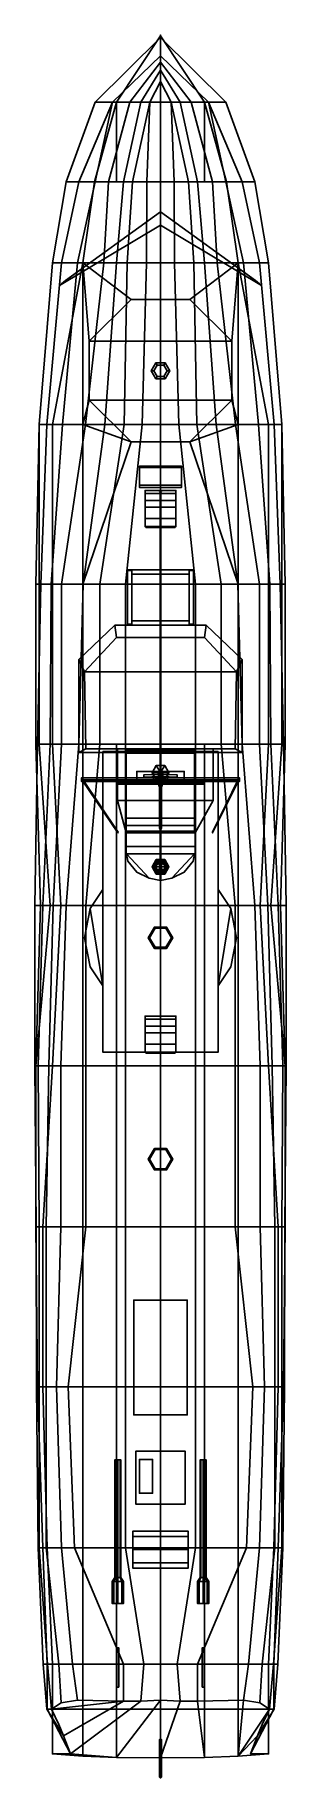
# Model space of a CAD drawing. Extents: x -2.9 to 2.9, y -20 to 19.6.
import ezdxf

# ---------------------------------------------------------------- set-up
doc = ezdxf.new("R2010")
doc.units = 0
doc.layers.get('0').update_dxf_attribs({"linetype": 'CONTINUOUS'})

msp = doc.modelspace()

# ---------------------------------------------------------------- linework, layer by layer
for points in [[(0, 19.55, 2.69), (0, 19.51, 2.63), (-1.49, 18.04, 2.63), (-1, 18.04, 2.69)], [(-1.09, 18.04, 1.86), (-1.49, 18.04, 2.63), (0, 19.51, 2.63), (0, 19.09, 1.86)], [(0, 19.57, 2.75), (0, 19.55, 2.69), (-1, 18.04, 2.69), (0, 18.04, 2.73)], [(0, 18.04, 2.73), (1, 18.04, 2.69), (0, 19.55, 2.69), (0, 19.57, 2.75)], [(1, 18.04, 2.69), (1.49, 18.04, 2.63), (0, 19.51, 2.63), (0, 19.55, 2.69)], [(0, 19.09, 1.86), (0, 19.51, 2.63), (1.49, 18.04, 2.63), (1.09, 18.04, 1.86)], [(-0.7, 18.04, 1.56), (-1.09, 18.04, 1.86), (0, 19.09, 1.86), (0, 18.95, 1.56)], [(0, 18.95, 1.56), (0, 19.09, 1.86), (1.09, 18.04, 1.86), (0.7, 18.04, 1.56)], [(-0.45, 18.04, 1.18), (-0.7, 18.04, 1.56), (0, 18.95, 1.56), (0, 18.77, 1.18)], [(-0.24, 18.04, 0.68), (-0.45, 18.04, 1.18), (0, 18.77, 1.18), (0, 18.51, 0.68)], [(0, 18.77, 1.18), (0, 18.95, 1.56), (0.7, 18.04, 1.56), (0.45, 18.04, 1.18)], [(0, 18.51, 0.68), (0, 18.77, 1.18), (0.45, 18.04, 1.18), (0.24, 18.04, 0.68)], [(0, 18.04, -0.05), (-0.24, 18.04, 0.68), (0, 18.51, 0.68), (0, 18.04, -0.05)], [(0, 18.04, -0.05), (0, 18.51, 0.68), (0.24, 18.04, 0.68), (0, 18.04, -0.05)], [(-1.49, 18.04, 2.63), (-1.09, 18.04, 1.86), (-1.86, 16.23, 1.74), (-2.15, 16.23, 2.51)], [(-1, 18.04, 2.69), (-1.49, 18.04, 2.63), (-2.15, 16.23, 2.51), (-1.5, 16.23, 2.63)], [(-1.09, 18.04, 1.86), (-1.09, 18.04, 1.86), (-1.49, 16.23, 1.52), (-1.86, 16.23, 1.74)], [(-1, 18.04, 2.69), (-1, 18.04, 2.69), (-1.5, 16.23, 2.63), (-1, 16.23, 2.63)], [(-1.18, 16.23, 1.19), (-1.49, 16.23, 1.52), (-1.09, 18.04, 1.86), (-0.7, 18.04, 1.56)], [(-0.84, 16.23, 0.68), (-1.18, 16.23, 1.19), (-0.7, 18.04, 1.56), (-0.45, 18.04, 1.18)], [(0, 18.04, 2.73), (-1, 18.04, 2.69), (-1, 16.23, 2.63), (0, 16.23, 2.63)], [(-0.64, 16.23, 0.27), (-0.84, 16.23, 0.68), (-0.45, 18.04, 1.18), (-0.24, 18.04, 0.68)], [(-0.31, 16.23, -0.72), (-0.64, 16.23, 0.27), (-0.24, 18.04, 0.68)], [(0, 16.23, -1.18), (-0.31, 16.23, -0.72), (-0.24, 18.04, 0.68), (0, 18.04, -0.05)], [(0, 18.04, -0.05), (0.24, 18.04, 0.68), (0.31, 16.23, -0.72), (0, 16.23, -1.18)], [(0, 16.23, 2.63), (1, 16.23, 2.63), (1, 18.04, 2.69), (0, 18.04, 2.73)], [(0.24, 18.04, 0.68), (0.24, 18.04, 0.68), (0.64, 16.23, 0.27), (0.31, 16.23, -0.72)], [(0.24, 18.04, 0.68), (0.45, 18.04, 1.18), (0.84, 16.23, 0.68), (0.64, 16.23, 0.27)], [(0.45, 18.04, 1.18), (0.7, 18.04, 1.56), (1.18, 16.23, 1.19), (0.84, 16.23, 0.68)], [(0.7, 18.04, 1.56), (1.09, 18.04, 1.86), (1.49, 16.23, 1.52), (1.18, 16.23, 1.19)], [(1.5, 16.23, 2.63), (2.15, 16.23, 2.51), (1.49, 18.04, 2.63), (1, 18.04, 2.69)], [(1, 16.23, 2.63), (1.5, 16.23, 2.63), (1, 18.04, 2.69)], [(2.15, 16.23, 2.51), (1.86, 16.23, 1.74), (1.09, 18.04, 1.86), (1.49, 18.04, 2.63)], [(1.86, 16.23, 1.74), (1.49, 16.23, 1.52), (1.09, 18.04, 1.86)], [(-2.15, 16.23, 2.51), (-1.86, 16.23, 1.74), (-2.25, 14.39, 1.63), (-2.46, 14.39, 2.42)], [(-1.5, 16.23, 2.63), (-2.15, 16.23, 2.51), (-2.46, 14.39, 2.42), (-1.77, 14.39, 2.6)], [(-1.86, 16.23, 1.74), (-1.49, 16.23, 1.52), (-1.89, 14.39, 1.44), (-2.25, 14.39, 1.63)], [(-1.29, 14.39, 0.69), (-1.89, 14.39, 1.44), (-1.49, 16.23, 1.52), (-1.18, 16.23, 1.19)], [(-1.77, 14.39, 2.6), (1.77, 14.39, 2.6), (1.5, 16.23, 2.63), (-1.5, 16.23, 2.63)], [(-1, 14.39, 0.19), (-1.29, 14.39, 0.69), (-1.18, 16.23, 1.19), (-0.84, 16.23, 0.68)], [(-0.76, 14.39, -0.37), (-1, 14.39, 0.19), (-0.84, 16.23, 0.68), (-0.64, 16.23, 0.27)], [(-0.32, 14.39, -1.14), (-0.76, 14.39, -0.37), (-0.64, 16.23, 0.27), (-0.31, 16.23, -0.72)], [(0, 14.39, -1.4), (-0.32, 14.39, -1.14), (-0.31, 16.23, -0.72), (0, 16.23, -1.18)], [(0, 16.23, -1.18), (0.31, 16.23, -0.72), (0.32, 14.39, -1.14), (0, 14.39, -1.4)], [(0.31, 16.23, -0.72), (0.64, 16.23, 0.27), (0.76, 14.39, -0.37), (0.32, 14.39, -1.14)], [(0.64, 16.23, 0.27), (0.84, 16.23, 0.68), (1, 14.39, 0.19), (0.76, 14.39, -0.37)], [(0.84, 16.23, 0.68), (1.18, 16.23, 1.19), (1.29, 14.39, 0.69), (1, 14.39, 0.19)], [(1.18, 16.23, 1.19), (1.49, 16.23, 1.52), (1.89, 14.39, 1.44), (1.29, 14.39, 0.69)], [(2.25, 14.39, 1.63), (1.89, 14.39, 1.44), (1.49, 16.23, 1.52), (1.86, 16.23, 1.74)], [(1.77, 14.39, 2.6), (2.46, 14.39, 2.42), (2.15, 16.23, 2.51), (1.5, 16.23, 2.63)], [(2.46, 14.39, 2.42), (2.25, 14.39, 1.63), (1.86, 16.23, 1.74), (2.15, 16.23, 2.51)], [(0, 15.25, 2.615), (0, 15.55, 3.165), (-2.165, 13.99, 2.755), (-2.295, 13.875, 2.45)], [(-2.295, 13.875, 2.45), (-2.165, 13.99, 2.755), (0, 15.55, 3.165), (0, 15.25, 2.615)], [(0, 15.25, 2.615), (0, 15.55, 3.165), (2.165, 13.99, 2.755), (2.295, 13.875, 2.45)], [(2.295, 13.875, 2.45), (2.165, 13.99, 2.755), (0, 15.55, 3.165), (0, 15.25, 2.615)], [(-2.46, 14.39, 2.42), (-2.25, 14.39, 1.63), (-2.59, 10.72, 1.4), (-2.76, 10.72, 2.27)], [(-1.77, 14.39, 2.6), (-2.46, 14.39, 2.42), (-2.76, 10.72, 2.27), (-2.46, 10.72, 2.42)], [(-2.25, 14.39, 1.63), (-1.89, 14.39, 1.44), (-2.23, 10.72, 1.03), (-2.59, 10.72, 1.4)], [(-1.77, 14.39, 2.6), (-1.77, 14.39, 2.6), (-2.46, 10.72, 2.42), (-1.77, 10.72, 2.42)], [(-1.71, 10.72, 0.26), (-2.23, 10.72, 1.03), (-1.89, 14.39, 1.44), (-1.29, 14.39, 0.69)], [(1.77, 14.39, 2.6), (-1.77, 14.39, 2.6), (-0.67, 13.557, 2.55), (0.67, 13.557, 2.55)], [(-1.77, 14.39, 2.6), (-1.77, 14.39, 2.6), (-1.62, 12.61, 2.51), (-0.67, 13.557, 2.55)], [(-1.77, 14.39, 2.6), (-1.77, 10.72, 2.42), (-1.62, 11.27, 2.44), (-1.62, 12.61, 2.51)], [(-1.27, 10.72, -0.53), (-1.71, 10.72, 0.26), (-1.29, 14.39, 0.69), (-1, 14.39, 0.19)], [(-0.83, 10.72, -1), (-1.27, 10.72, -0.53), (-1, 14.39, 0.19), (-0.76, 14.39, -0.37)], [(-0.42, 10.72, -1.33), (-0.83, 10.72, -1), (-0.76, 14.39, -0.37), (-0.32, 14.39, -1.14)], [(0, 10.72, -1.54), (-0.42, 10.72, -1.33), (-0.32, 14.39, -1.14), (0, 14.39, -1.4)], [(0, 14.39, -1.4), (0.32, 14.39, -1.14), (0.42, 10.72, -1.33), (0, 10.72, -1.54)], [(0.32, 14.39, -1.14), (0.76, 14.39, -0.37), (0.83, 10.72, -1), (0.42, 10.72, -1.33)], [(1.77, 14.39, 2.6), (0.67, 13.557, 2.55), (0.67, 13.557, 2.55), (1.62, 12.61, 2.51)], [(0.76, 14.39, -0.37), (1, 14.39, 0.19), (1.27, 10.72, -0.53), (0.83, 10.72, -1)], [(1, 14.39, 0.19), (1.29, 14.39, 0.69), (1.71, 10.72, 0.26), (1.27, 10.72, -0.53)], [(1.29, 14.39, 0.69), (1.89, 14.39, 1.44), (2.23, 10.72, 1.03), (1.71, 10.72, 0.26)], [(1.77, 10.72, 2.42), (1.77, 14.39, 2.6), (1.62, 12.61, 2.51), (1.62, 11.27, 2.44)], [(1.77, 10.72, 2.42), (2.46, 10.72, 2.42), (1.77, 14.39, 2.6)], [(2.46, 10.72, 2.42), (2.76, 10.72, 2.27), (2.46, 14.39, 2.42), (1.77, 14.39, 2.6)], [(2.59, 10.72, 1.4), (2.23, 10.72, 1.03), (1.89, 14.39, 1.44), (2.25, 14.39, 1.63)], [(2.76, 10.72, 2.27), (2.59, 10.72, 1.4), (2.25, 14.39, 1.63), (2.46, 14.39, 2.42)], [(-0.67, 13.557, 2.55), (-1.62, 12.61, 2.51), (-1.62, 12.61, 2.61), (-0.67, 13.557, 2.61)], [(0.67, 13.557, 2.61), (-0.67, 13.557, 2.61), (-1.62, 12.61, 2.61), (1.62, 12.61, 2.61)], [(0.67, 13.557, 2.55), (-0.67, 13.557, 2.55), (-0.67, 13.557, 2.61), (0.67, 13.557, 2.61)], [(1.62, 12.61, 2.51), (0.67, 13.557, 2.55), (0.67, 13.557, 2.61), (1.62, 12.61, 2.61)], [(-1.62, 12.61, 2.51), (-1.62, 11.27, 2.44), (-1.62, 11.27, 2.61), (-1.62, 12.61, 2.61)], [(1.62, 12.61, 2.61), (-1.62, 12.61, 2.61), (-1.62, 11.27, 2.61), (1.62, 11.27, 2.61)], [(1.62, 11.27, 2.44), (1.62, 12.61, 2.51), (1.62, 12.61, 2.61), (1.62, 11.27, 2.61)], [(-0.105, 12.122, 2.61), (-0.21, 11.94, 2.61), (-0.15, 11.94, 3.14), (-0.075, 12.07, 3.14)], [(-0.105, 12.122, 3.2), (-0.21, 11.94, 3.2), (-0.21, 11.94, 3.27), (-0.105, 12.122, 3.27)], [(-0.21, 11.94, 3.2), (-0.105, 12.122, 3.2), (-0.075, 12.07, 3.14), (-0.15, 11.94, 3.14)], [(-0.21, 11.94, 2.61), (-0.105, 11.758, 2.61), (-0.075, 11.81, 3.14), (-0.15, 11.94, 3.14)], [(-0.21, 11.94, 3.2), (-0.105, 11.758, 3.2), (-0.105, 11.758, 3.27), (-0.21, 11.94, 3.27)], [(-0.105, 11.758, 3.2), (-0.21, 11.94, 3.2), (-0.15, 11.94, 3.14), (-0.075, 11.81, 3.14)], [(0.105, 12.122, 2.61), (-0.105, 12.122, 2.61), (-0.075, 12.07, 3.14), (0.075, 12.07, 3.14)], [(0.105, 12.122, 3.2), (-0.105, 12.122, 3.2), (-0.105, 12.122, 3.27), (0.105, 12.122, 3.27)], [(-0.105, 12.122, 3.2), (0.105, 12.122, 3.2), (0.075, 12.07, 3.14), (-0.075, 12.07, 3.14)], [(0.21, 11.94, 2.61), (0.105, 12.122, 2.61), (0.075, 12.07, 3.14), (0.15, 11.94, 3.14)], [(0.105, 12.122, 3.2), (0.21, 11.94, 3.2), (0.15, 11.94, 3.14), (0.075, 12.07, 3.14)], [(0.105, 11.758, 2.61), (0.21, 11.94, 2.61), (0.15, 11.94, 3.14), (0.075, 11.81, 3.14)], [(0.21, 11.94, 3.2), (0.105, 11.758, 3.2), (0.075, 11.81, 3.14), (0.15, 11.94, 3.14)], [(0.21, 11.94, 3.2), (0.105, 12.122, 3.2), (0.105, 12.122, 3.27), (0.21, 11.94, 3.27)], [(0.105, 11.758, 3.2), (0.21, 11.94, 3.2), (0.21, 11.94, 3.27), (0.105, 11.758, 3.27)], [(-0.105, 11.758, 2.61), (0.105, 11.758, 2.61), (0.075, 11.81, 3.14), (-0.075, 11.81, 3.14)], [(0.105, 11.758, 3.2), (-0.105, 11.758, 3.2), (-0.075, 11.81, 3.14), (0.075, 11.81, 3.14)], [(-0.105, 11.758, 3.2), (0.105, 11.758, 3.2), (0.105, 11.758, 3.27), (-0.105, 11.758, 3.27)], [(-1.77, 10.72, 2.42), (-1.77, 10.72, 2.42), (-0.67, 10.323, 2.4), (-1.62, 11.27, 2.44)], [(-1.62, 11.27, 2.44), (-0.67, 10.323, 2.4), (-0.67, 10.323, 2.61), (-1.62, 11.27, 2.61)], [(1.62, 11.27, 2.61), (-1.62, 11.27, 2.61), (-0.67, 10.323, 2.61), (0.67, 10.323, 2.61)], [(0.67, 10.323, 2.4), (1.62, 11.27, 2.44), (1.62, 11.27, 2.61), (0.67, 10.323, 2.61)], [(1.77, 10.72, 2.42), (1.77, 10.72, 2.42), (1.62, 11.27, 2.44), (0.67, 10.323, 2.4)], [(-2.76, 10.72, 2.27), (-2.59, 10.72, 1.4), (-2.72, 7.09, 1.25), (-2.84, 7.09, 2.04)], [(-2.76, 10.72, 2.27), (-2.76, 10.72, 2.27), (-2.84, 7.09, 2.04), (-2.76, 7.09, 2.27)], [(-2.46, 10.72, 2.42), (-2.76, 10.72, 2.27), (-2.76, 7.09, 2.27), (-2.46, 7.09, 2.27)], [(-2.59, 10.72, 1.4), (-2.23, 10.72, 1.03), (-2.49, 7.09, 0.81), (-2.72, 7.09, 1.25)], [(-2.25, 7.09, 0.26), (-2.49, 7.09, 0.81), (-2.23, 10.72, 1.03), (-1.71, 10.72, 0.26)], [(-1.77, 10.72, 2.42), (-2.46, 10.72, 2.42), (-2.46, 7.09, 2.27), (-1.77, 7.09, 2.27)], [(-1.76, 7.09, -0.53), (-2.25, 7.09, 0.26), (-1.71, 10.72, 0.26), (-1.27, 10.72, -0.53)], [(-1.77, 7.09, 2.27), (-1.77, 7.09, 2.27), (-0.67, 10.323, 2.4), (-1.77, 10.72, 2.42)], [(-1.38, 7.09, -0.92), (-1.76, 7.09, -0.53), (-1.27, 10.72, -0.53), (-0.83, 10.72, -1)], [(-0.8, 7.09, -1.28), (-1.38, 7.09, -0.92), (-0.83, 10.72, -1), (-0.42, 10.72, -1.33)], [(0, 7.09, -1.54), (-0.8, 7.09, -1.28), (-0.42, 10.72, -1.33), (0, 10.72, -1.54)], [(0, 10.72, -1.54), (0.42, 10.72, -1.33), (0.8, 7.09, -1.28), (0, 7.09, -1.54)], [(0.42, 10.72, -1.33), (0.83, 10.72, -1), (1.38, 7.09, -0.92), (0.8, 7.09, -1.28)], [(1.77, 7.09, 2.27), (1.77, 7.09, 2.27), (1.77, 10.72, 2.42), (0.67, 10.323, 2.4)], [(0.83, 10.72, -1), (1.27, 10.72, -0.53), (1.76, 7.09, -0.53), (1.38, 7.09, -0.92)], [(1.27, 10.72, -0.53), (1.71, 10.72, 0.26), (2.25, 7.09, 0.26), (1.76, 7.09, -0.53)], [(1.71, 10.72, 0.26), (2.23, 10.72, 1.03), (2.49, 7.09, 0.81), (2.25, 7.09, 0.26)], [(1.77, 7.09, 2.27), (2.46, 7.09, 2.27), (2.46, 10.72, 2.42), (1.77, 10.72, 2.42)], [(2.72, 7.09, 1.25), (2.49, 7.09, 0.81), (2.23, 10.72, 1.03), (2.59, 10.72, 1.4)], [(2.46, 7.09, 2.27), (2.76, 7.09, 2.27), (2.76, 10.72, 2.27), (2.46, 10.72, 2.42)], [(2.84, 7.09, 2.04), (2.72, 7.09, 1.25), (2.59, 10.72, 1.4), (2.76, 10.72, 2.27)], [(2.76, 7.09, 2.27), (2.84, 7.09, 2.04), (2.76, 10.72, 2.27)], [(-1.77, 7.09, 2.27), (1.77, 7.09, 2.27), (0.67, 10.323, 2.4), (-0.67, 10.323, 2.4)], [(-0.67, 10.323, 2.4), (0.67, 10.323, 2.4), (0.67, 10.323, 2.61), (-0.67, 10.323, 2.61)], [(0.48, 9.77, 3.42), (0.48, 9.77, 2.35), (-0.48, 9.77, 2.35), (-0.48, 9.77, 3.42)], [(-0.48, 9.77, 3.42), (-0.48, 9.77, 2.35), (-0.48, 9.29, 2.35), (-0.48, 9.29, 3.42)], [(0.48, 9.74, 3.42), (0.48, 9.77, 3.42), (-0.48, 9.77, 3.42), (-0.48, 9.74, 3.42)], [(-0.48, 9.74, 3.84), (-0.48, 9.74, 3.42), (-0.48, 9.34, 3.42), (-0.48, 9.34, 3.84)], [(0.48, 9.34, 3.84), (0.48, 9.74, 3.84), (-0.48, 9.74, 3.84), (-0.48, 9.34, 3.84)], [(0.48, 9.74, 3.84), (0.48, 9.74, 3.42), (-0.48, 9.74, 3.42), (-0.48, 9.74, 3.84)], [(0.48, 9.29, 2.35), (0.48, 9.77, 2.35), (0.48, 9.77, 3.42), (0.48, 9.29, 3.42)], [(0.48, 9.34, 3.42), (0.48, 9.74, 3.42), (0.48, 9.74, 3.84), (0.48, 9.34, 3.84)], [(-0.48, 9.34, 3.84), (-0.48, 9.34, 3.42), (0.48, 9.34, 3.42), (0.48, 9.34, 3.84)], [(0.48, 9.29, 3.42), (0.48, 9.34, 3.42), (-0.48, 9.34, 3.42), (-0.48, 9.29, 3.42)], [(-0.48, 9.29, 3.42), (-0.48, 9.29, 2.35), (0.48, 9.29, 2.35), (0.48, 9.29, 3.42)], [(-0.35, 9.22, 3.1), (-0.35, 9.22, 2.35), (-0.35, 8.4, 2.32), (-0.35, 8.4, 3.87)], [(0.35, 9.22, 3.1), (0.35, 9.22, 2.35), (-0.35, 9.22, 2.35), (-0.35, 9.22, 3.1)], [(-0.35, 9.15, 3.41), (-0.35, 9.22, 3.1), (-0.35, 8.4, 3.87), (-0.35, 8.58, 3.87)], [(0.35, 9.15, 3.41), (0.35, 9.22, 3.1), (-0.35, 9.22, 3.1), (-0.35, 9.15, 3.41)], [(-0.35, 8.99, 3.66), (-0.35, 9.15, 3.41), (-0.35, 8.58, 3.87), (-0.35, 8.84, 3.77)], [(0.35, 8.99, 3.66), (0.35, 9.15, 3.41), (-0.35, 9.15, 3.41), (-0.35, 8.99, 3.66)], [(0, 9.23, 2.35), (-0.02, 9.21, 2.35), (-0.02, 9.2, 4.59), (0, 9.22, 4.59)], [(0.02, 9.2, 4.59), (0, 9.22, 4.59), (-0.02, 9.2, 4.59), (0, 9.18, 4.59)], [(-0.02, 9.21, 2.35), (0, 9.19, 2.35), (0, 9.18, 4.59), (-0.02, 9.2, 4.59)], [(0.009, 9.195, 4.59), (-0.009, 9.195, 4.59), (-0.009, 2.605, 10.8), (0.009, 2.605, 10.8)], [(-0.009, 9.195, 4.59), (0, 9.18, 4.59), (0, 2.595, 10.8), (-0.009, 2.605, 10.8)], [(0.02, 9.21, 2.35), (0, 9.23, 2.35), (0, 9.22, 4.59), (0.02, 9.2, 4.59)], [(0, 9.19, 2.35), (0.02, 9.21, 2.35), (0.02, 9.2, 4.59), (0, 9.18, 4.59)], [(0, 9.18, 4.59), (0.009, 9.195, 4.59), (0.009, 2.605, 10.8), (0, 2.595, 10.8)], [(0.35, 8.4, 2.32), (0.35, 9.22, 2.35), (0.35, 9.22, 3.1), (0.35, 8.4, 3.87)], [(0.35, 8.4, 3.87), (0.35, 9.22, 3.1), (0.35, 9.15, 3.41), (0.35, 8.58, 3.87)], [(0.35, 8.58, 3.87), (0.35, 9.15, 3.41), (0.35, 8.99, 3.66), (0.35, 8.84, 3.77)], [(0.35, 8.84, 3.77), (0.35, 8.99, 3.66), (-0.35, 8.99, 3.66), (-0.35, 8.84, 3.77)], [(-0.35, 8.84, 3.77), (-0.35, 8.58, 3.87), (0.35, 8.58, 3.87), (0.35, 8.84, 3.77)], [(-0.35, 8.58, 3.87), (-0.35, 8.4, 3.87), (0.35, 8.4, 3.87), (0.35, 8.58, 3.87)], [(-0.33, 8.4, 2.84), (-0.35, 8.4, 2.32), (0.35, 8.4, 2.32), (0.33, 8.4, 2.84)], [(-0.35, 8.4, 2.32), (-0.33, 8.4, 2.84), (-0.33, 8.4, 3.84), (-0.35, 8.4, 3.87)], [(-0.35, 8.4, 3.87), (-0.33, 8.4, 3.84), (0.33, 8.4, 3.84), (0.35, 8.4, 3.87)], [(-0.33, 8.4, 2.84), (-0.33, 8.38, 2.84), (-0.33, 8.38, 3.84), (-0.33, 8.4, 3.84)], [(0.33, 8.4, 2.84), (0.33, 8.38, 2.84), (-0.33, 8.38, 2.84), (-0.33, 8.4, 2.84)], [(-0.33, 8.4, 3.84), (-0.33, 8.38, 3.84), (0.33, 8.38, 3.84), (0.33, 8.4, 3.84)], [(-0.33, 8.38, 3.84), (-0.33, 8.38, 2.84), (0.33, 8.38, 2.84), (0.33, 8.38, 3.84)], [(0.33, 8.38, 3.84), (0.33, 8.38, 2.84), (0.33, 8.4, 2.84), (0.33, 8.4, 3.84)], [(0.33, 8.4, 3.84), (0.33, 8.4, 2.84), (0.35, 8.4, 2.32), (0.35, 8.4, 3.87)], [(-0.75, 7.4, 2.28), (-0.75, 7.4, 2.67), (-0.75, 7.42, 2.69), (-0.75, 7.42, 2.28)], [(-0.75, 7.4, 2.67), (-0.75, 6.18, 2.67), (-0.75, 6.16, 2.69), (-0.75, 7.42, 2.69)], [(-0.75, 7.42, 2.69), (-0.75, 6.16, 2.69), (-0.65, 6.16, 2.69), (-0.65, 7.42, 2.69)], [(-0.75, 7.42, 2.28), (-0.75, 7.42, 2.69), (-0.65, 7.42, 2.69), (-0.65, 7.42, 2.28)], [(-0.65, 7.4, 2.67), (-0.65, 6.18, 2.67), (-0.75, 6.18, 2.67), (-0.75, 7.4, 2.67)], [(-0.65, 7.4, 2.28), (-0.65, 7.4, 2.67), (-0.75, 7.4, 2.67), (-0.75, 7.4, 2.28)], [(-0.65, 7.42, 2.69), (-0.65, 7.4, 2.67), (-0.65, 7.4, 2.28), (-0.65, 7.42, 2.28)], [(-0.65, 6.16, 2.69), (-0.65, 6.18, 2.67), (-0.65, 7.4, 2.67), (-0.65, 7.42, 2.69)], [(0.65, 7.42, 2.69), (0.65, 7.42, 2.67), (-0.65, 7.42, 2.67), (-0.65, 7.42, 2.69)], [(-0.65, 7.42, 2.67), (0.65, 7.42, 2.67), (0.65, 7.32, 2.67), (-0.65, 7.32, 2.67)], [(-0.65, 7.32, 2.69), (0.65, 7.32, 2.69), (0.65, 7.42, 2.69), (-0.65, 7.42, 2.69)], [(-0.65, 7.32, 2.67), (0.65, 7.32, 2.67), (0.65, 7.32, 2.69), (-0.65, 7.32, 2.69)], [(0.65, 7.4, 2.67), (0.65, 6.18, 2.67), (0.65, 6.16, 2.69), (0.65, 7.42, 2.69)], [(0.65, 7.42, 2.69), (0.65, 6.16, 2.69), (0.75, 6.16, 2.69), (0.75, 7.42, 2.69)], [(0.65, 7.4, 2.28), (0.65, 7.4, 2.67), (0.65, 7.42, 2.69), (0.65, 7.42, 2.28)], [(0.65, 7.42, 2.28), (0.65, 7.42, 2.69), (0.75, 7.42, 2.69), (0.75, 7.42, 2.28)], [(0.75, 7.4, 2.67), (0.75, 6.18, 2.67), (0.65, 6.18, 2.67), (0.65, 7.4, 2.67)], [(0.75, 7.4, 2.28), (0.75, 7.4, 2.67), (0.65, 7.4, 2.67), (0.65, 7.4, 2.28)], [(0.75, 6.16, 2.69), (0.75, 6.18, 2.67), (0.75, 7.4, 2.67), (0.75, 7.42, 2.69)], [(0.75, 7.42, 2.69), (0.75, 7.4, 2.67), (0.75, 7.4, 2.28), (0.75, 7.42, 2.28)], [(-2.84, 7.09, 2.04), (-2.72, 7.09, 1.25), (-2.8, 3.46, 1.09), (-2.84, 3.46, 2.04)], [(-2.76, 7.09, 2.27), (-2.84, 7.09, 2.04), (-2.84, 3.46, 2.04), (-2.76, 3.46, 2.16)], [(-2.72, 7.09, 1.25), (-2.49, 7.09, 0.81), (-2.51, 3.46, 0.06), (-2.8, 3.46, 1.09)], [(-2.46, 7.09, 2.27), (-2.76, 7.09, 2.27), (-2.76, 3.46, 2.16), (-2.46, 3.46, 2.16)], [(-2.49, 7.09, 0.81), (-2.25, 7.09, 0.26), (-2.25, 3.46, -0.5), (-2.51, 3.46, 0.06)], [(-1.77, 7.09, 2.27), (-2.46, 7.09, 2.27), (-2.46, 3.46, 2.16), (-1.77, 3.46, 2.16)], [(-1.86, 3.46, -0.86), (-2.25, 3.46, -0.5), (-2.25, 7.09, 0.26), (-1.76, 7.09, -0.53)], [(-1.38, 3.46, -1.08), (-1.86, 3.46, -0.86), (-1.76, 7.09, -0.53), (-1.38, 7.09, -0.92)], [(-1.77, 3.46, 2.16), (1.77, 3.46, 2.16), (1.77, 7.09, 2.27), (-1.77, 7.09, 2.27)], [(-0.8, 3.46, -1.28), (-1.38, 3.46, -1.08), (-1.38, 7.09, -0.92), (-0.8, 7.09, -1.28)], [(0, 3.46, -1.54), (-0.8, 3.46, -1.28), (-0.8, 7.09, -1.28), (0, 7.09, -1.54)], [(0, 7.09, -1.54), (0.8, 7.09, -1.28), (0.8, 3.46, -1.28), (0, 3.46, -1.54)], [(0.8, 7.09, -1.28), (1.38, 7.09, -0.92), (1.38, 3.46, -1.08), (0.8, 3.46, -1.28)], [(1.38, 7.09, -0.92), (1.76, 7.09, -0.53), (1.86, 3.46, -0.86), (1.38, 3.46, -1.08)], [(1.76, 7.09, -0.53), (2.25, 7.09, 0.26), (2.25, 3.46, -0.5), (1.86, 3.46, -0.86)], [(1.77, 3.46, 2.16), (2.46, 3.46, 2.16), (2.46, 7.09, 2.27), (1.77, 7.09, 2.27)], [(2.25, 7.09, 0.26), (2.49, 7.09, 0.81), (2.51, 3.46, 0.06), (2.25, 3.46, -0.5)], [(2.46, 3.46, 2.16), (2.76, 3.46, 2.16), (2.76, 7.09, 2.27), (2.46, 7.09, 2.27)], [(2.8, 3.46, 1.09), (2.51, 3.46, 0.06), (2.49, 7.09, 0.81), (2.72, 7.09, 1.25)], [(2.84, 3.46, 2.04), (2.8, 3.46, 1.09), (2.72, 7.09, 1.25), (2.84, 7.09, 2.04)], [(2.76, 3.46, 2.16), (2.84, 3.46, 2.04), (2.84, 7.09, 2.04), (2.76, 7.09, 2.27)], [(-1.73, 5.1, 4.13), (-1, 5.88, 4.13), (-1.04, 6.16, 2.242), (-1.86, 5.38, 2.15)], [(1.04, 6.16, 2.242), (-1.04, 6.16, 2.242), (-1, 5.88, 4.13), (1, 5.88, 4.13)], [(-0.75, 6.16, 2.24), (-0.75, 6.16, 2.69), (-0.75, 6.18, 2.67), (-0.75, 6.18, 2.24)], [(-0.75, 6.18, 2.24), (-0.75, 6.18, 2.67), (-0.65, 6.18, 2.67), (-0.65, 6.18, 2.24)], [(-0.65, 6.16, 2.24), (-0.65, 6.16, 2.69), (-0.75, 6.16, 2.69), (-0.75, 6.16, 2.24)], [(0.65, 6.26, 2.69), (0.65, 6.26, 2.67), (-0.65, 6.26, 2.67), (-0.65, 6.26, 2.69)], [(-0.65, 6.26, 2.67), (0.65, 6.26, 2.67), (0.65, 6.16, 2.67), (-0.65, 6.16, 2.67)], [(-0.65, 6.16, 2.69), (0.65, 6.16, 2.69), (0.65, 6.26, 2.69), (-0.65, 6.26, 2.69)], [(-0.65, 6.18, 2.67), (-0.65, 6.16, 2.69), (-0.65, 6.16, 2.24), (-0.65, 6.18, 2.24)], [(-0.65, 6.16, 2.67), (0.65, 6.16, 2.67), (0.65, 6.16, 2.69), (-0.65, 6.16, 2.69)], [(0.65, 6.18, 2.24), (0.65, 6.18, 2.67), (0.75, 6.18, 2.67), (0.75, 6.18, 2.24)], [(0.65, 6.16, 2.24), (0.65, 6.16, 2.69), (0.65, 6.18, 2.67), (0.65, 6.18, 2.24)], [(0.75, 6.16, 2.24), (0.75, 6.16, 2.69), (0.65, 6.16, 2.69), (0.65, 6.16, 2.24)], [(0.75, 6.18, 2.67), (0.75, 6.16, 2.69), (0.75, 6.16, 2.24), (0.75, 6.18, 2.24)], [(1.86, 5.38, 2.15), (1.04, 6.16, 2.242), (1, 5.88, 4.13), (1.73, 5.1, 4.13)], [(1, 5.88, 4.13), (-1, 5.88, 4.13), (-1.73, 5.1, 4.13), (1.73, 5.1, 4.13)], [(-1.7, 3.35, 4.13), (-1.73, 5.1, 4.13), (-1.86, 5.38, 2.15), (-1.86, 3.27, 2.15)], [(1.86, 3.27, 2.15), (1.86, 5.38, 2.15), (1.73, 5.1, 4.13), (1.7, 3.35, 4.13)], [(1.73, 5.1, 4.13), (-1.73, 5.1, 4.13), (-1.7, 3.35, 4.13), (1.7, 3.35, 4.13)], [(-2.84, 3.46, 2.04), (-2.8, 3.46, 1.09), (-2.86, -0.21, 1.08), (-2.73, -0.21, 1.825)], [(-2.8, 3.46, 1.09), (-2.51, 3.46, 0.06), (-2.68, -0.21, 0.01), (-2.86, -0.21, 1.08)], [(-2.76, 3.46, 2.16), (-2.84, 3.46, 2.04), (-2.73, -0.21, 1.825), (-2.51, -0.21, 1.85)], [(-2.46, 3.46, 2.16), (-2.76, 3.46, 2.16), (-2.51, -0.21, 1.85), (-2.27, -0.21, 1.885)], [(-2.44, -0.21, -0.47), (-2.68, -0.21, 0.01), (-2.51, 3.46, 0.06), (-2.25, 3.46, -0.5)], [(-1.77, 3.46, 2.16), (-2.46, 3.46, 2.16), (-2.27, -0.21, 1.885), (-1.77, -0.21, 1.93)], [(-2.15, -0.21, -0.76), (-2.44, -0.21, -0.47), (-2.25, 3.46, -0.5), (-1.86, 3.46, -0.86)], [(-1.7, -0.21, -0.94), (-2.15, -0.21, -0.76), (-1.86, 3.46, -0.86), (-1.38, 3.46, -1.08)], [(1.7, 3.35, 4.13), (-1.7, 3.35, 4.13), (-1.86, 3.27, 2.15), (1.86, 3.27, 2.15)], [(-1, 3.46, 2.16), (-1.77, 3.46, 2.16), (-1.77, -0.21, 1.93), (-1, -0.21, 1.99)], [(-0.8, -0.21, -1.17), (-1.7, -0.21, -0.94), (-1.38, 3.46, -1.08), (-0.8, 3.46, -1.28)], [(-1.31, 3.29, 2.59), (-1.31, 3.26, 2.02), (-1.31, -3.54, 2.02), (-1.31, -3.54, 2.59)], [(1.31, -3.54, 2.59), (1.31, 3.29, 2.59), (-1.31, 3.29, 2.59), (-1.31, -3.54, 2.59)], [(0, 3.46, 2.16), (-1, 3.46, 2.16), (-1, -0.21, 1.99), (0, -0.21, 2.05)], [(1.2, 3.35, 4.23), (-0.98, 3.35, 4.23), (-0.98, 2.18, 4.23), (1.2, 2.18, 4.23)], [(1.2, 3.35, 4.13), (-0.98, 3.35, 4.13), (-0.98, 3.35, 4.23), (1.2, 3.35, 4.23)], [(-0.98, 2.18, 4.23), (-0.98, 3.35, 4.23), (-0.98, 3.35, 2.15), (-0.98, 2.18, 2.12)], [(0, -0.21, -1.43), (-0.8, -0.21, -1.17), (-0.8, 3.46, -1.28), (0, 3.46, -1.54)], [(-0.78, 3.25, 4.63), (-0.78, 3.32, 4.23), (-0.78, 1.48, 4.23), (-0.78, 1.78, 4.63)], [(0.77, 3.25, 4.63), (0.77, 3.32, 4.23), (-0.78, 3.32, 4.23), (-0.78, 3.25, 4.63)], [(0.77, 1.78, 4.63), (0.77, 3.25, 4.63), (-0.78, 3.25, 4.63), (-0.78, 1.78, 4.63)], [(0, 3.46, -1.54), (0.8, 3.46, -1.28), (0.8, -0.21, -1.17), (0, -0.21, -1.43)], [(0, -0.21, 2.05), (1, -0.21, 1.99), (1, 3.46, 2.16), (0, 3.46, 2.16)], [(0, -12.5, -1.53), (0, 3.46, -1.53), (0, 3.46, -1.53), (0, -12.5, -0.95)], [(0, -12.5, -0.95), (0, 3.46, -1.53), (0, 3.46, -1.53), (0, -12.5, -1.53)], [(0.77, 1.48, 4.23), (0.77, 3.32, 4.23), (0.77, 3.25, 4.63), (0.77, 1.78, 4.63)], [(0.8, 3.46, -1.28), (1.38, 3.46, -1.08), (1.7, -0.21, -0.94), (0.8, -0.21, -1.17)], [(1, -0.21, 1.99), (1.77, -0.21, 1.93), (1.77, 3.46, 2.16), (1, 3.46, 2.16)], [(1.2, 2.18, 2.12), (1.2, 3.35, 2.15), (1.2, 3.35, 4.23), (1.2, 2.18, 4.23)], [(1.31, -3.54, 2.02), (1.31, 3.26, 2.02), (1.31, 3.29, 2.59), (1.31, -3.54, 2.59)], [(1.38, 3.46, -1.08), (1.86, 3.46, -0.86), (2.15, -0.21, -0.76), (1.7, -0.21, -0.94)], [(1.77, -0.21, 1.93), (2.27, -0.21, 1.885), (2.46, 3.46, 2.16), (1.77, 3.46, 2.16)], [(1.86, 3.46, -0.86), (2.25, 3.46, -0.5), (2.44, -0.21, -0.47), (2.15, -0.21, -0.76)], [(2.25, 3.46, -0.5), (2.51, 3.46, 0.06), (2.68, -0.21, 0.01), (2.44, -0.21, -0.47)], [(2.27, -0.21, 1.885), (2.51, -0.21, 1.85), (2.76, 3.46, 2.16), (2.46, 3.46, 2.16)], [(2.86, -0.21, 1.08), (2.68, -0.21, 0.01), (2.51, 3.46, 0.06), (2.8, 3.46, 1.09)], [(2.51, -0.21, 1.85), (2.73, -0.21, 1.825), (2.84, 3.46, 2.04), (2.76, 3.46, 2.16)], [(2.73, -0.21, 1.825), (2.86, -0.21, 1.08), (2.8, 3.46, 1.09), (2.84, 3.46, 2.04)], [(-0.16, 2.84, 7.46), (-0.54, 2.84, 7.46), (-0.54, 2.62, 7.46), (-0.16, 2.62, 7.46)], [(-0.16, 2.84, 7.09), (-0.54, 2.84, 7.09), (-0.54, 2.84, 7.46), (-0.16, 2.84, 7.46)], [(-0.54, 2.84, 7.46), (-0.54, 2.84, 7.09), (-0.54, 2.62, 7.09), (-0.54, 2.62, 7.46)], [(0.54, 2.62, 7.09), (0.54, 2.84, 7.09), (-0.54, 2.84, 7.09), (-0.54, 2.62, 7.09)], [(-0.54, 2.62, 7.09), (-0.54, 2.84, 7.09), (0.54, 2.84, 7.09), (0.54, 2.62, 7.09)], [(-0.095, 2.975, 4.63), (-0.19, 2.81, 4.63), (-0.05, 2.81, 5.11), (-0.025, 2.853, 5.11)], [(-0.19, 2.81, 4.63), (-0.095, 2.645, 4.63), (-0.025, 2.767, 5.11), (-0.05, 2.81, 5.11)], [(-0.16, 2.62, 7.46), (-0.16, 2.62, 7.09), (-0.16, 2.84, 7.09), (-0.16, 2.84, 7.46)], [(0.095, 2.975, 4.63), (-0.095, 2.975, 4.63), (-0.025, 2.853, 5.11), (0.025, 2.853, 5.11)], [(-0.025, 2.853, 5.11), (-0.05, 2.81, 5.11), (-0.04, 2.6, 11.61)], [(-0.05, 2.81, 5.11), (-0.025, 2.767, 5.11), (-0.04, 2.51, 11.61), (-0.04, 2.6, 11.61)], [(0.025, 2.853, 5.11), (-0.025, 2.853, 5.11), (-0.04, 2.6, 11.61), (0.04, 2.6, 11.61)], [(0.19, 2.81, 4.63), (0.095, 2.975, 4.63), (0.025, 2.853, 5.11), (0.05, 2.81, 5.11)], [(0.05, 2.81, 5.11), (0.025, 2.853, 5.11), (0.04, 2.6, 11.61), (0.04, 2.51, 11.61)], [(0.095, 2.645, 4.63), (0.19, 2.81, 4.63), (0.05, 2.81, 5.11), (0.025, 2.767, 5.11)], [(0.025, 2.767, 5.11), (0.05, 2.81, 5.11), (0.04, 2.51, 11.61)], [(0.54, 2.84, 7.09), (0.16, 2.84, 7.09), (0.16, 2.84, 7.46), (0.54, 2.84, 7.46)], [(0.16, 2.84, 7.46), (0.16, 2.84, 7.09), (0.16, 2.62, 7.09), (0.16, 2.62, 7.46)], [(0.54, 2.84, 7.46), (0.16, 2.84, 7.46), (0.16, 2.62, 7.46), (0.54, 2.62, 7.46)], [(0.54, 2.62, 7.46), (0.54, 2.62, 7.09), (0.54, 2.84, 7.09), (0.54, 2.84, 7.46)], [(-1.8, 2.69, 9.32), (-1.8, 2.65, 9.36), (1.8, 2.65, 9.36), (1.8, 2.69, 9.32)], [(-1.8, 2.65, 9.28), (-1.8, 2.69, 9.32), (1.8, 2.69, 9.32), (1.8, 2.65, 9.28)], [(-1.8, 2.65, 9.28), (-1.8, 2.61, 9.32), (-1.8, 2.65, 9.36), (-1.8, 2.69, 9.32)], [(-1.79, 2.648, 9.35), (-1.8, 2.657, 9.35), (-0.005, 2.584, 10.744), (0.01, 2.575, 10.743)], [(-1.8, 2.657, 9.35), (-1.8, 2.64, 9.35), (-0.005, 2.567, 10.743), (-0.005, 2.584, 10.744)], [(-1.8, 2.65, 9.36), (-1.8, 2.61, 9.32), (1.8, 2.61, 9.32), (1.8, 2.65, 9.36)], [(-1.8, 2.61, 9.32), (-1.8, 2.65, 9.28), (1.8, 2.65, 9.28), (1.8, 2.61, 9.32)], [(-1.8, 2.64, 9.35), (-1.79, 2.648, 9.35), (0.01, 2.575, 10.743), (-0.005, 2.567, 10.743)], [(-0.965, 1.455, 4.23), (-0.975, 1.455, 4.23), (-1.789, 2.655, 9.295), (-1.771, 2.655, 9.295)], [(-0.975, 1.455, 4.23), (-0.97, 1.44, 4.23), (-1.78, 2.64, 9.295), (-1.789, 2.655, 9.295)], [(-0.97, 1.44, 4.23), (-0.965, 1.455, 4.23), (-1.771, 2.655, 9.295), (-1.78, 2.64, 9.295)], [(-1, 2.63, 10.8), (-1, 2.59, 10.84), (1, 2.59, 10.84), (1, 2.63, 10.8)], [(-1, 2.59, 10.76), (-1, 2.63, 10.8), (1, 2.63, 10.8), (1, 2.59, 10.76)], [(-1, 2.59, 10.76), (-1, 2.55, 10.8), (-1, 2.59, 10.84), (-1, 2.63, 10.8)], [(-0.99, 2.59, 10.8), (-1, 2.599, 10.8), (-0.005, 2.599, 11.61), (0.01, 2.59, 11.61)], [(-1, 2.599, 10.8), (-1, 2.581, 10.8), (-0.005, 2.581, 11.61), (-0.005, 2.599, 11.61)], [(-1, 2.59, 10.84), (-1, 2.55, 10.8), (1, 2.55, 10.8), (1, 2.59, 10.84)], [(-1, 2.55, 10.8), (-1, 2.59, 10.76), (1, 2.59, 10.76), (1, 2.55, 10.8)], [(-1, 2.581, 10.8), (-0.99, 2.59, 10.8), (0.01, 2.59, 11.61), (-0.005, 2.581, 11.61)], [(-0.54, 2.62, 7.46), (-0.54, 2.62, 7.09), (-0.16, 2.62, 7.09), (-0.16, 2.62, 7.46)], [(-0.38, 2.71, 7.09), (-0.38, 2.76, 7.09), (-0.02, 2.77, 6.75), (-0.02, 2.72, 6.75)], [(-0.02, 2.72, 6.75), (-0.02, 2.77, 6.75), (-0.38, 2.76, 7.09), (-0.38, 2.71, 7.09)], [(-0.095, 2.645, 4.63), (0.095, 2.645, 4.63), (0.025, 2.767, 5.11), (-0.025, 2.767, 5.11)], [(-0.025, 2.767, 5.11), (0.025, 2.767, 5.11), (0.04, 2.51, 11.61), (-0.04, 2.51, 11.61)], [(0.04, 2.51, 11.61), (0.04, 2.6, 11.61), (-0.04, 2.6, 11.61), (-0.04, 2.51, 11.61)], [(0, 2.71, 11.18), (-0.02, 2.69, 11.18), (-0.02, 2.64, 12.67), (0, 2.66, 12.67)], [(0, 2.67, 11.18), (-0.02, 2.69, 11.18), (0, 2.71, 11.18), (0.02, 2.69, 11.18)], [(-0.02, 2.69, 11.18), (0, 2.67, 11.18), (0, 2.62, 12.67), (-0.02, 2.64, 12.67)], [(0.02, 2.64, 12.67), (0, 2.66, 12.67), (-0.02, 2.64, 12.67), (0, 2.62, 12.67)], [(0, 2.63, 9.34), (-0.02, 2.63, 9.32), (-0.02, 1.54, 9.93), (0, 1.55, 9.95)], [(-0.02, 2.63, 9.32), (0, 2.63, 9.3), (0, 1.53, 9.91), (-0.02, 1.54, 9.93)], [(1.8, 2.657, 9.35), (1.79, 2.648, 9.35), (-0.01, 2.575, 10.743), (0.005, 2.584, 10.744)], [(1.79, 2.648, 9.35), (1.8, 2.64, 9.35), (0.005, 2.567, 10.743), (-0.01, 2.575, 10.743)], [(1, 2.599, 10.8), (0.99, 2.59, 10.8), (-0.01, 2.59, 11.61), (0.005, 2.599, 11.61)], [(0.99, 2.59, 10.8), (1, 2.581, 10.8), (0.005, 2.581, 11.61), (-0.01, 2.59, 11.61)], [(0.009, 1.56, 9.94), (-0.009, 1.56, 9.94), (-0.009, 2.6, 10.85), (0.009, 2.6, 10.85)], [(-0.009, 1.56, 9.94), (0, 1.545, 9.94), (0, 2.58, 10.85), (-0.009, 2.6, 10.85)], [(0.02, 2.69, 11.18), (0, 2.71, 11.18), (0, 2.66, 12.67), (0.02, 2.64, 12.67)], [(0, 2.67, 11.18), (0.02, 2.69, 11.18), (0.02, 2.64, 12.67), (0, 2.62, 12.67)], [(0.02, 2.63, 9.32), (0, 2.63, 9.34), (0, 1.55, 9.95), (0.02, 1.54, 9.93)], [(0, 2.63, 9.3), (0.02, 2.63, 9.32), (0.02, 1.54, 9.93), (0, 1.53, 9.91)], [(0, 1.545, 9.94), (0.009, 1.56, 9.94), (0.009, 2.6, 10.85), (0, 2.58, 10.85)], [(1.8, 2.64, 9.35), (1.8, 2.657, 9.35), (0.005, 2.584, 10.744), (0.005, 2.567, 10.743)], [(1, 2.581, 10.8), (1, 2.599, 10.8), (0.005, 2.599, 11.61), (0.005, 2.581, 11.61)], [(0.02, 2.72, 6.75), (0.02, 2.77, 6.75), (0.38, 2.76, 7.09), (0.38, 2.71, 7.09)], [(0.38, 2.71, 7.09), (0.38, 2.76, 7.09), (0.02, 2.77, 6.75), (0.02, 2.72, 6.75)], [(0.16, 2.62, 7.46), (0.16, 2.62, 7.09), (0.54, 2.62, 7.09), (0.54, 2.62, 7.46)], [(1, 2.59, 10.76), (1, 2.63, 10.8), (1, 2.59, 10.84), (1, 2.55, 10.8)], [(1.19, 1.455, 4.23), (1.18, 1.455, 4.23), (1.771, 2.655, 9.295), (1.789, 2.655, 9.295)], [(1.18, 1.455, 4.23), (1.185, 1.44, 4.23), (1.78, 2.64, 9.295), (1.771, 2.655, 9.295)], [(1.185, 1.44, 4.23), (1.19, 1.455, 4.23), (1.789, 2.655, 9.295), (1.78, 2.64, 9.295)], [(1.8, 2.65, 9.28), (1.8, 2.69, 9.32), (1.8, 2.65, 9.36), (1.8, 2.61, 9.32)], [(1.2, 2.18, 4.23), (-0.98, 2.18, 4.23), (-0.78, 1.44, 4.23), (0.79, 1.44, 4.23)], [(-0.78, 1.44, 4.23), (-0.98, 2.18, 4.23), (-0.98, 2.18, 2.12), (-0.78, 1.44, 2.09)], [(0.79, 1.44, 2.09), (1.2, 2.18, 2.12), (1.2, 2.18, 4.23), (0.79, 1.44, 4.23)], [(-0.78, 1.61, 4.55), (-0.78, 1.78, 4.63), (-0.78, 1.48, 4.23), (-0.78, 1.48, 4.41)], [(0.77, 1.61, 4.55), (0.77, 1.78, 4.63), (-0.78, 1.78, 4.63), (-0.78, 1.61, 4.55)], [(0.77, 1.48, 4.41), (0.77, 1.61, 4.55), (-0.78, 1.61, 4.55), (-0.78, 1.48, 4.41)], [(0.77, 1.48, 4.23), (0.77, 1.78, 4.63), (0.77, 1.61, 4.55), (0.77, 1.48, 4.41)], [(-0.78, 1.48, 4.41), (-0.78, 1.48, 4.23), (0.77, 1.48, 4.23), (0.77, 1.48, 4.41)], [(0.79, 1.44, 4.23), (-0.78, 1.44, 4.23), (-0.78, 1.44, 4.08), (0.79, 1.44, 4.08)], [(0.79, 1.44, 4.08), (-0.78, 1.44, 4.08), (-0.78, 1.13, 4.08), (0.79, 1.13, 4.08)], [(-0.78, 1.13, 4.08), (-0.78, 1.44, 4.08), (-0.78, 1.44, 2.09), (-0.78, 1.13, 2.08)], [(0.02, 1.54, 9.93), (0, 1.55, 9.95), (-0.02, 1.54, 9.93), (0, 1.53, 9.91)], [(-0.005, 0.365, 4.625), (0, 0.36, 4.625), (0, 1.535, 9.915), (-0.01, 1.55, 9.915)], [(0.005, 0.365, 4.625), (-0.005, 0.365, 4.625), (-0.01, 1.55, 9.915), (0.01, 1.55, 9.915)], [(0, 0.36, 4.625), (0.005, 0.365, 4.625), (0.01, 1.55, 9.915), (0, 1.535, 9.915)], [(0, 1.35, 9.82), (0, 1.515, 9.82), (0, 1.395, 9.25), (0, 1.35, 9.25)], [(0, 1.35, 9.25), (0, 1.395, 9.25), (0, 1.515, 9.82), (0, 1.35, 9.82)], [(0.79, 1.13, 2.08), (0.79, 1.44, 2.09), (0.79, 1.44, 4.08), (0.79, 1.13, 4.08)], [(0.79, 1.13, 4.08), (-0.78, 1.13, 4.08), (-0.78, 0.97, 3.96), (0.79, 0.97, 3.96)], [(-0.78, 0.97, 3.96), (-0.78, 1.13, 4.08), (-0.78, 1.13, 2.09), (-0.78, 0.97, 2.08)], [(0.79, 0.97, 3.96), (-0.78, 0.97, 3.96), (-0.78, 0.97, 2.08), (0.79, 0.97, 2.08)], [(-0.26, 0.41, 3.73), (-0.77, 0.97, 3.73), (0, 0.97, 3.73), (0, 0.36, 3.73)], [(0, 0.36, 3.73), (0, 0.97, 3.73), (-0.77, 0.97, 3.73), (-0.26, 0.41, 3.73)], [(-0.54, 0.55, 3.73), (-0.74, 0.8, 3.73), (-0.77, 0.97, 3.73), (-0.26, 0.41, 3.73)], [(-0.26, 0.41, 3.73), (-0.77, 0.97, 3.73), (-0.74, 0.8, 3.73), (-0.54, 0.55, 3.73)], [(-0.74, 0.8, 3.73), (-0.77, 0.97, 3.73), (-0.77, 0.97, 4.625), (-0.74, 0.8, 4.625)], [(-0.74, 0.8, 4.625), (-0.77, 0.97, 4.625), (-0.77, 0.97, 3.73), (-0.74, 0.8, 3.73)], [(-0.54, 0.55, 3.73), (-0.74, 0.8, 3.73), (-0.74, 0.8, 4.625), (-0.54, 0.55, 4.625)], [(-0.54, 0.55, 4.625), (-0.74, 0.8, 4.625), (-0.74, 0.8, 3.73), (-0.54, 0.55, 3.73)], [(-0.055, 0.765, 4.42), (-0.11, 0.67, 4.42), (-0.19, 0.67, 4.69), (-0.095, 0.835, 4.69)], [(-0.067, 0.786, 4.72), (-0.095, 0.835, 4.69), (-0.19, 0.67, 4.69), (-0.134, 0.67, 4.72)], [(-0.075, 0.8, 3.73), (-0.15, 0.67, 3.73), (-0.11, 0.67, 4.42), (-0.055, 0.765, 4.42)], [(0.055, 0.765, 4.42), (-0.055, 0.765, 4.42), (-0.095, 0.835, 4.69), (0.095, 0.835, 4.69)], [(0.067, 0.786, 4.72), (0.095, 0.835, 4.69), (-0.095, 0.835, 4.69), (-0.067, 0.786, 4.72)], [(0.075, 0.8, 3.73), (-0.075, 0.8, 3.73), (-0.055, 0.765, 4.42), (0.055, 0.765, 4.42)], [(0, 0.36, 3.73), (0, 0.97, 3.73), (0.77, 0.97, 3.73), (0.26, 0.41, 3.73)], [(0.26, 0.41, 3.73), (0.77, 0.97, 3.73), (0, 0.97, 3.73), (0, 0.36, 3.73)], [(0, 0.97, 3.44), (0, 0.97, 3.44), (0, 0.97, 3.73), (0, 0.51, 3.73)], [(0, 0.51, 3.73), (0, 0.97, 3.73), (0, 0.97, 3.44)], [(0.11, 0.67, 4.42), (0.055, 0.765, 4.42), (0.095, 0.835, 4.69), (0.19, 0.67, 4.69)], [(0.15, 0.67, 3.73), (0.075, 0.8, 3.73), (0.055, 0.765, 4.42), (0.11, 0.67, 4.42)], [(0.134, 0.67, 4.72), (0.19, 0.67, 4.69), (0.095, 0.835, 4.69), (0.067, 0.786, 4.72)], [(0.54, 0.55, 3.73), (0.74, 0.8, 3.73), (0.77, 0.97, 3.73), (0.26, 0.41, 3.73)], [(0.26, 0.41, 3.73), (0.77, 0.97, 3.73), (0.74, 0.8, 3.73), (0.54, 0.55, 3.73)], [(0.54, 0.55, 4.625), (0.74, 0.8, 4.625), (0.74, 0.8, 3.73), (0.54, 0.55, 3.73)], [(0.54, 0.55, 3.73), (0.74, 0.8, 3.73), (0.74, 0.8, 4.625), (0.54, 0.55, 4.625)], [(0.74, 0.8, 3.73), (0.77, 0.97, 3.73), (0.77, 0.97, 4.625), (0.74, 0.8, 4.625)], [(0.74, 0.8, 4.625), (0.77, 0.97, 4.625), (0.77, 0.97, 3.73), (0.74, 0.8, 3.73)], [(0.79, 0.97, 2.08), (0.79, 1.13, 2.09), (0.79, 1.13, 4.08), (0.79, 0.97, 3.96)], [(-0.26, 0.41, 4.625), (-0.54, 0.55, 4.625), (-0.54, 0.55, 3.73), (-0.26, 0.41, 3.73)], [(-0.26, 0.41, 3.73), (-0.54, 0.55, 3.73), (-0.54, 0.55, 4.625), (-0.26, 0.41, 4.625)], [(0, 0.36, 4.625), (-0.26, 0.41, 4.625), (-0.26, 0.41, 3.73), (0, 0.36, 3.73)], [(0, 0.36, 3.73), (-0.26, 0.41, 3.73), (-0.26, 0.41, 4.625), (0, 0.36, 4.625)], [(-0.11, 0.67, 4.42), (-0.055, 0.575, 4.42), (-0.095, 0.505, 4.69), (-0.19, 0.67, 4.69)], [(-0.134, 0.67, 4.72), (-0.19, 0.67, 4.69), (-0.095, 0.505, 4.69), (-0.067, 0.554, 4.72)], [(-0.15, 0.67, 3.73), (-0.075, 0.54, 3.73), (-0.055, 0.575, 4.42), (-0.11, 0.67, 4.42)], [(0, 0.67, 4.74), (-0.067, 0.786, 4.72), (-0.134, 0.67, 4.72), (0, 0.67, 4.74)], [(0, 0.67, 4.74), (-0.134, 0.67, 4.72), (-0.067, 0.554, 4.72), (0, 0.67, 4.74)], [(-0.055, 0.575, 4.42), (0.055, 0.575, 4.42), (0.095, 0.505, 4.69), (-0.095, 0.505, 4.69)], [(-0.067, 0.554, 4.72), (-0.095, 0.505, 4.69), (0.095, 0.505, 4.69), (0.067, 0.554, 4.72)], [(-0.075, 0.54, 3.73), (0.075, 0.54, 3.73), (0.055, 0.575, 4.42), (-0.055, 0.575, 4.42)], [(0, 0.67, 4.74), (0.067, 0.786, 4.72), (-0.067, 0.786, 4.72), (0, 0.67, 4.74)], [(0, 0.67, 4.74), (-0.067, 0.554, 4.72), (0.067, 0.554, 4.72), (0, 0.67, 4.74)], [(0, 0.67, 4.74), (0.134, 0.67, 4.72), (0.067, 0.786, 4.72), (0, 0.67, 4.74)], [(0, 0.67, 4.74), (0.067, 0.554, 4.72), (0.134, 0.67, 4.72), (0, 0.67, 4.74)], [(0, 0.36, 4.625), (0.26, 0.41, 4.625), (0.26, 0.41, 3.73), (0, 0.36, 3.73)], [(0, 0.36, 3.73), (0.26, 0.41, 3.73), (0.26, 0.41, 4.625), (0, 0.36, 4.625)], [(0.075, 0.54, 3.73), (0.15, 0.67, 3.73), (0.11, 0.67, 4.42), (0.055, 0.575, 4.42)], [(0.055, 0.575, 4.42), (0.11, 0.67, 4.42), (0.19, 0.67, 4.69), (0.095, 0.505, 4.69)], [(0.067, 0.554, 4.72), (0.095, 0.505, 4.69), (0.19, 0.67, 4.69), (0.134, 0.67, 4.72)], [(0.26, 0.41, 4.625), (0.54, 0.55, 4.625), (0.54, 0.55, 3.73), (0.26, 0.41, 3.73)], [(0.26, 0.41, 3.73), (0.54, 0.55, 3.73), (0.54, 0.55, 4.625), (0.26, 0.41, 4.625)], [(-1.31, 0.154, 2.02), (-1.598, -0.278, 2.02), (-1.598, -0.278, 2.59), (-1.31, 0.154, 2.59)], [(-1.31, -2.034, 2.59), (-1.31, -2.034, 2.59), (-1.31, 0.154, 2.59), (-1.598, -0.278, 2.59)], [(1.598, -0.278, 2.02), (1.31, 0.154, 2.02), (1.31, 0.154, 2.59), (1.598, -0.278, 2.59)], [(1.31, 0.154, 2.59), (1.31, 0.154, 2.59), (1.31, -2.034, 2.59), (1.598, -0.278, 2.59)], [(-2.86, -0.21, 1.08), (-2.68, -0.21, 0.01), (-2.78, -3.85, -0.1), (-2.86, -3.85, 0.97)], [(-2.73, -0.21, 1.825), (-2.86, -0.21, 1.08), (-2.86, -3.85, 0.97), (-2.84, -3.85, 1.89)], [(-2.27, -0.21, 1.885), (-2.51, -0.21, 1.85), (-2.84, -3.85, 1.89), (-2.46, -3.85, 1.93)], [(-2.51, -0.21, 1.85), (-2.73, -0.21, 1.825), (-2.84, -3.85, 1.89)], [(-2.54, -3.85, -0.58), (-2.78, -3.85, -0.1), (-2.68, -0.21, 0.01), (-2.44, -0.21, -0.47)], [(-2.27, -3.85, -0.8), (-2.54, -3.85, -0.58), (-2.44, -0.21, -0.47), (-2.15, -0.21, -0.76)], [(-1.77, -0.21, 1.93), (-2.27, -0.21, 1.885), (-2.46, -3.85, 1.93), (-1.77, -3.85, 1.97)], [(-1.7, -3.85, -1.05), (-2.27, -3.85, -0.8), (-2.15, -0.21, -0.76), (-1.7, -0.21, -0.94)], [(-1, -0.21, 1.99), (-1.77, -0.21, 1.93), (-1.77, -3.85, 1.97), (-1, -3.85, 2.01)], [(-1.598, -0.278, 2.03), (-1.73, -0.94, 2.03), (-1.73, -0.94, 2.59), (-1.598, -0.278, 2.59)], [(-1.598, -1.602, 2.59), (-1.31, -2.034, 2.59), (-1.598, -0.278, 2.59), (-1.73, -0.94, 2.59)], [(-0.8, -3.85, -1.28), (-1.7, -3.85, -1.05), (-1.7, -0.21, -0.94), (-0.8, -0.21, -1.17)], [(0, -0.21, 2.05), (-1, -0.21, 1.99), (-1, -3.85, 2.01), (0, -3.85, 2.02)], [(0, -3.85, -1.41), (-0.8, -3.85, -1.28), (-0.8, -0.21, -1.17), (0, -0.21, -1.43)], [(0, -0.21, -1.43), (0.8, -0.21, -1.17), (0.8, -3.85, -1.28), (0, -3.85, -1.41)], [(0, -3.85, 2.02), (1, -3.85, 2.01), (1, -0.21, 1.99), (0, -0.21, 2.05)], [(0.8, -0.21, -1.17), (1.7, -0.21, -0.94), (1.7, -3.85, -1.05), (0.8, -3.85, -1.28)], [(1, -3.85, 2.01), (1.77, -3.85, 1.97), (1.77, -0.21, 1.93), (1, -0.21, 1.99)], [(1.598, -1.602, 2.59), (1.73, -0.94, 2.59), (1.598, -0.278, 2.59), (1.31, -2.034, 2.59)], [(1.73, -0.94, 2.03), (1.598, -0.278, 2.03), (1.598, -0.278, 2.59), (1.73, -0.94, 2.59)], [(1.7, -0.21, -0.94), (2.15, -0.21, -0.76), (2.27, -3.85, -0.79), (1.7, -3.85, -1.05)], [(1.77, -3.85, 1.97), (2.46, -3.85, 1.93), (2.27, -0.21, 1.885), (1.77, -0.21, 1.93)], [(2.15, -0.21, -0.76), (2.44, -0.21, -0.47), (2.54, -3.85, -0.58), (2.27, -3.85, -0.79)], [(2.46, -3.85, 1.93), (2.84, -3.85, 1.89), (2.51, -0.21, 1.85), (2.27, -0.21, 1.885)], [(2.44, -0.21, -0.47), (2.68, -0.21, 0.01), (2.78, -3.85, -0.1), (2.54, -3.85, -0.58)], [(2.84, -3.85, 1.89), (2.84, -3.85, 1.89), (2.73, -0.21, 1.825), (2.51, -0.21, 1.85)], [(2.86, -3.85, 0.97), (2.78, -3.85, -0.1), (2.68, -0.21, 0.01), (2.86, -0.21, 1.08)], [(2.84, -3.85, 1.89), (2.86, -3.85, 0.97), (2.86, -0.21, 1.08), (2.73, -0.21, 1.825)], [(-0.25, -0.94, 2.67), (-0.125, -0.723, 2.67), (-0.14, -0.698, 2.64), (-0.28, -0.94, 2.64)], [(-0.14, -0.698, 2.59), (-0.28, -0.94, 2.59), (-0.28, -0.94, 2.64), (-0.14, -0.698, 2.64)], [(-0.125, -0.723, 2.67), (-0.25, -0.94, 2.67), (-0.25, -0.94, 3.28), (-0.125, -0.723, 3.28)], [(-0.125, -0.723, 2.67), (0.125, -0.723, 2.67), (0.14, -0.698, 2.64), (-0.14, -0.698, 2.64)], [(0.14, -0.698, 2.59), (-0.14, -0.698, 2.59), (-0.14, -0.698, 2.64), (0.14, -0.698, 2.64)], [(0.125, -0.723, 2.67), (-0.125, -0.723, 2.67), (-0.125, -0.723, 3.28), (0.125, -0.723, 3.28)], [(0.125, -0.723, 2.67), (0.25, -0.94, 2.67), (0.28, -0.94, 2.64), (0.14, -0.698, 2.64)], [(0.25, -0.94, 2.67), (0.125, -0.723, 2.67), (0.125, -0.723, 3.28), (0.25, -0.94, 3.28)], [(0.28, -0.94, 2.59), (0.14, -0.698, 2.59), (0.14, -0.698, 2.64), (0.28, -0.94, 2.64)], [(-1.73, -0.94, 2.03), (-1.598, -1.602, 2.03), (-1.598, -1.602, 2.59), (-1.73, -0.94, 2.59)], [(-0.125, -1.157, 2.67), (-0.25, -0.94, 2.67), (-0.28, -0.94, 2.64), (-0.14, -1.182, 2.64)], [(-0.28, -0.94, 2.59), (-0.14, -1.182, 2.59), (-0.14, -1.182, 2.64), (-0.28, -0.94, 2.64)], [(-0.25, -0.94, 2.67), (-0.125, -1.157, 2.67), (-0.125, -1.157, 3.28), (-0.25, -0.94, 3.28)], [(0.125, -1.157, 2.67), (-0.125, -1.157, 2.67), (-0.14, -1.182, 2.64), (0.14, -1.182, 2.64)], [(-0.14, -1.182, 2.59), (0.14, -1.182, 2.59), (0.14, -1.182, 2.64), (-0.14, -1.182, 2.64)], [(-0.125, -1.157, 2.67), (0.125, -1.157, 2.67), (0.125, -1.157, 3.28), (-0.125, -1.157, 3.28)], [(0.125, -1.157, 2.67), (0.25, -0.94, 2.67), (0.25, -0.94, 3.28), (0.125, -1.157, 3.28)], [(0.25, -0.94, 2.67), (0.125, -1.157, 2.67), (0.14, -1.182, 2.64), (0.28, -0.94, 2.64)], [(0.14, -1.182, 2.59), (0.28, -0.94, 2.59), (0.28, -0.94, 2.64), (0.14, -1.182, 2.64)], [(1.598, -1.602, 2.03), (1.73, -0.94, 2.03), (1.73, -0.94, 2.59), (1.598, -1.602, 2.59)], [(-1.598, -1.602, 2.02), (-1.31, -2.034, 2.02), (-1.31, -2.034, 2.59), (-1.598, -1.602, 2.59)], [(1.31, -2.034, 2.02), (1.598, -1.602, 2.02), (1.598, -1.602, 2.59), (1.31, -2.034, 2.59)], [(0.35, -2.79, 3.26), (0.35, -2.72, 2.95), (-0.35, -2.72, 2.95), (-0.35, -2.79, 3.26)], [(-0.35, -2.79, 3.26), (-0.35, -2.72, 2.95), (-0.35, -3.54, 3.72), (-0.35, -3.36, 3.72)], [(-0.35, -2.72, 2.95), (-0.35, -2.72, 2.59), (-0.35, -3.54, 2.59), (-0.35, -3.54, 3.72)], [(0.35, -2.72, 2.95), (0.35, -2.72, 2.59), (-0.35, -2.72, 2.59), (-0.35, -2.72, 2.95)], [(0.35, -3.54, 3.72), (0.35, -2.72, 2.95), (0.35, -2.79, 3.26), (0.35, -3.36, 3.72)], [(0.35, -3.54, 2.59), (0.35, -2.72, 2.59), (0.35, -2.72, 2.95), (0.35, -3.54, 3.72)], [(-0.35, -2.95, 3.51), (-0.35, -2.79, 3.26), (-0.35, -3.36, 3.72), (-0.35, -3.1, 3.62)], [(0.35, -2.95, 3.51), (0.35, -2.79, 3.26), (-0.35, -2.79, 3.26), (-0.35, -2.95, 3.51)], [(0.35, -3.1, 3.62), (0.35, -2.95, 3.51), (-0.35, -2.95, 3.51), (-0.35, -3.1, 3.62)], [(-0.35, -3.1, 3.62), (-0.35, -3.36, 3.72), (0.35, -3.36, 3.72), (0.35, -3.1, 3.62)], [(0.35, -3.36, 3.72), (0.35, -2.79, 3.26), (0.35, -2.95, 3.51), (0.35, -3.1, 3.62)], [(-1.31, -3.54, 2.59), (-1.31, -3.54, 2.02), (1.31, -3.54, 2.02), (1.31, -3.54, 2.59)], [(-0.35, -3.36, 3.72), (-0.35, -3.54, 3.72), (0.35, -3.54, 3.72), (0.35, -3.36, 3.72)], [(-0.35, -3.54, 2.59), (-0.33, -3.54, 2.69), (-0.33, -3.54, 3.69), (-0.35, -3.54, 3.72)], [(-0.33, -3.54, 2.69), (-0.35, -3.54, 2.59), (0.35, -3.54, 2.59), (0.33, -3.54, 2.69)], [(-0.35, -3.54, 3.72), (-0.33, -3.54, 3.69), (0.33, -3.54, 3.69), (0.35, -3.54, 3.72)], [(-0.33, -3.54, 2.69), (-0.33, -3.56, 2.69), (-0.33, -3.56, 3.69), (-0.33, -3.54, 3.69)], [(0.33, -3.54, 2.69), (0.33, -3.56, 2.69), (-0.33, -3.56, 2.69), (-0.33, -3.54, 2.69)], [(-0.33, -3.54, 3.69), (-0.33, -3.56, 3.69), (0.33, -3.56, 3.69), (0.33, -3.54, 3.69)], [(-0.33, -3.56, 3.69), (-0.33, -3.56, 2.69), (0.33, -3.56, 2.69), (0.33, -3.56, 3.69)], [(0.33, -3.54, 3.69), (0.33, -3.54, 2.69), (0.35, -3.54, 2.59), (0.35, -3.54, 3.72)], [(0.33, -3.56, 3.69), (0.33, -3.56, 2.69), (0.33, -3.54, 2.69), (0.33, -3.54, 3.69)], [(-2.86, -3.85, 0.97), (-2.78, -3.85, -0.1), (-2.76, -7.51, -0.05), (-2.83, -7.51, 0.47)], [(-2.84, -3.85, 1.89), (-2.86, -3.85, 0.97), (-2.83, -7.51, 0.47), (-2.84, -7.51, 1.91)], [(-2.46, -3.85, 1.93), (-2.84, -3.85, 1.89), (-2.84, -7.51, 1.91), (-2.68, -7.51, 1.8)], [(-2.6, -7.51, -0.37), (-2.76, -7.51, -0.05), (-2.78, -3.85, -0.1), (-2.54, -3.85, -0.58)], [(-1.77, -3.85, 1.97), (-2.46, -3.85, 1.93), (-2.68, -7.51, 1.8), (-1.77, -7.51, 1.86)], [(-2.27, -7.51, -0.69), (-2.6, -7.51, -0.37), (-2.54, -3.85, -0.58), (-2.27, -3.85, -0.8)], [(-1.7, -7.51, -0.9), (-2.27, -7.51, -0.69), (-2.27, -3.85, -0.8), (-1.7, -3.85, -1.05)], [(-1, -3.85, 2.01), (-1.77, -3.85, 1.97), (-1.77, -7.51, 1.86), (-1, -7.51, 1.91)], [(-0.8, -7.51, -1.07), (-1.7, -7.51, -0.9), (-1.7, -3.85, -1.05), (-0.8, -3.85, -1.28)], [(0, -3.85, 2.02), (-1, -3.85, 2.01), (-1, -7.51, 1.91), (0, -7.51, 1.94)], [(0, -7.51, -1.16), (-0.8, -7.51, -1.07), (-0.8, -3.85, -1.28), (0, -3.85, -1.41)], [(0, -3.85, -1.41), (0.8, -3.85, -1.28), (0.8, -7.51, -1.07), (0, -7.51, -1.16)], [(0, -7.51, 1.94), (1, -7.51, 1.91), (1, -3.85, 2.01), (0, -3.85, 2.02)], [(0.8, -3.85, -1.28), (1.7, -3.85, -1.05), (1.7, -7.51, -0.9), (0.8, -7.51, -1.07)], [(1, -7.51, 1.91), (1.77, -7.51, 1.86), (1.77, -3.85, 1.97), (1, -3.85, 2.01)], [(1.7, -3.85, -1.05), (2.27, -3.85, -0.79), (2.27, -7.51, -0.69), (1.7, -7.51, -0.9)], [(1.77, -7.51, 1.86), (2.68, -7.51, 1.8), (2.46, -3.85, 1.93), (1.77, -3.85, 1.97)], [(2.27, -3.85, -0.79), (2.54, -3.85, -0.58), (2.6, -7.51, -0.37), (2.27, -7.51, -0.69)], [(2.68, -7.51, 1.8), (2.84, -7.51, 1.91), (2.84, -3.85, 1.89), (2.46, -3.85, 1.93)], [(2.54, -3.85, -0.58), (2.78, -3.85, -0.1), (2.76, -7.51, -0.05), (2.6, -7.51, -0.37)], [(2.83, -7.51, 0.47), (2.76, -7.51, -0.05), (2.78, -3.85, -0.1), (2.86, -3.85, 0.97)], [(2.84, -7.51, 1.91), (2.83, -7.51, 0.47), (2.86, -3.85, 0.97), (2.84, -3.85, 1.89)], [(-0.25, -5.97, 2.04), (-0.125, -5.753, 2.04), (-0.14, -5.728, 2.01), (-0.28, -5.97, 2.01)], [(-0.14, -5.728, 1.96), (-0.28, -5.97, 1.96), (-0.28, -5.97, 2.01), (-0.14, -5.728, 2.01)], [(-0.125, -5.753, 2.04), (-0.25, -5.97, 2.04), (-0.25, -5.97, 2.65), (-0.125, -5.753, 2.65)], [(-0.125, -5.753, 2.04), (0.125, -5.753, 2.04), (0.14, -5.728, 2.01), (-0.14, -5.728, 2.01)], [(0.14, -5.728, 1.96), (-0.14, -5.728, 1.96), (-0.14, -5.728, 2.01), (0.14, -5.728, 2.01)], [(0.125, -5.753, 2.04), (-0.125, -5.753, 2.04), (-0.125, -5.753, 2.65), (0.125, -5.753, 2.65)], [(0.125, -5.753, 2.04), (0.25, -5.97, 2.04), (0.28, -5.97, 2.01), (0.14, -5.728, 2.01)], [(0.25, -5.97, 2.04), (0.125, -5.753, 2.04), (0.125, -5.753, 2.65), (0.25, -5.97, 2.65)], [(0.28, -5.97, 1.96), (0.14, -5.728, 1.96), (0.14, -5.728, 2.01), (0.28, -5.97, 2.01)], [(-0.125, -6.187, 2.04), (-0.25, -5.97, 2.04), (-0.28, -5.97, 2.01), (-0.14, -6.212, 2.01)], [(-0.28, -5.97, 1.96), (-0.14, -6.212, 1.96), (-0.14, -6.212, 2.01), (-0.28, -5.97, 2.01)], [(-0.25, -5.97, 2.04), (-0.125, -6.187, 2.04), (-0.125, -6.187, 2.65), (-0.25, -5.97, 2.65)], [(0.125, -6.187, 2.04), (-0.125, -6.187, 2.04), (-0.14, -6.212, 2.01), (0.14, -6.212, 2.01)], [(-0.14, -6.212, 1.96), (0.14, -6.212, 1.96), (0.14, -6.212, 2.01), (-0.14, -6.212, 2.01)], [(-0.125, -6.187, 2.04), (0.125, -6.187, 2.04), (0.125, -6.187, 2.65), (-0.125, -6.187, 2.65)], [(0.125, -6.187, 2.04), (0.25, -5.97, 2.04), (0.25, -5.97, 2.65), (0.125, -6.187, 2.65)], [(0.25, -5.97, 2.04), (0.125, -6.187, 2.04), (0.14, -6.212, 2.01), (0.28, -5.97, 2.01)], [(0.14, -6.212, 1.96), (0.28, -5.97, 1.96), (0.28, -5.97, 2.01), (0.14, -6.212, 2.01)], [(-2.84, -7.51, 1.91), (-2.83, -7.51, 0.47), (-2.82, -11.14, 1.12), (-2.8, -11.14, 1.82)], [(-2.68, -7.51, 1.8), (-2.84, -7.51, 1.91), (-2.8, -11.14, 1.82), (-2.68, -11.14, 1.76)], [(-2.83, -7.51, 0.47), (-2.76, -7.51, -0.05), (-2.76, -11.14, 0.38), (-2.82, -11.14, 1.12)], [(-2.6, -11.14, -0.17), (-2.76, -11.14, 0.38), (-2.76, -7.51, -0.05), (-2.6, -7.51, -0.37)], [(-1.77, -7.51, 1.86), (-2.68, -7.51, 1.8), (-2.68, -11.14, 1.76), (-1.77, -11.14, 1.82)], [(-2.37, -11.14, -0.56), (-2.6, -11.14, -0.17), (-2.6, -7.51, -0.37), (-2.27, -7.51, -0.69)], [(-2.1, -11.14, -0.79), (-2.37, -11.14, -0.56), (-2.27, -7.51, -0.69), (-1.7, -7.51, -0.9)], [(-0.8, -11.14, -0.95), (-2.1, -11.14, -0.79), (-1.7, -7.51, -0.9), (-0.8, -7.51, -1.07)], [(-1, -7.51, 1.91), (-1.77, -7.51, 1.86), (-1.77, -11.14, 1.82), (-1, -11.14, 1.87)], [(0, -7.51, 1.94), (-1, -7.51, 1.91), (-1, -11.14, 1.87), (0, -11.14, 1.9)], [(0, -11.14, -1.03), (-0.8, -11.14, -0.95), (-0.8, -7.51, -1.07), (0, -7.51, -1.16)], [(0, -7.51, -1.16), (0.8, -7.51, -1.07), (0.8, -11.14, -0.95), (0, -11.14, -1.03)], [(0, -11.14, 1.9), (1, -11.14, 1.87), (1, -7.51, 1.91), (0, -7.51, 1.94)], [(0.8, -7.51, -1.07), (1.7, -7.51, -0.9), (2.1, -11.14, -0.79), (0.8, -11.14, -0.95)], [(1, -11.14, 1.87), (1.77, -11.14, 1.82), (1.77, -7.51, 1.86), (1, -7.51, 1.91)], [(1.7, -7.51, -0.9), (2.27, -7.51, -0.69), (2.37, -11.14, -0.56), (2.1, -11.14, -0.79)], [(1.77, -11.14, 1.82), (2.68, -11.14, 1.76), (2.68, -7.51, 1.8), (1.77, -7.51, 1.86)], [(2.27, -7.51, -0.69), (2.6, -7.51, -0.37), (2.6, -11.14, -0.17), (2.37, -11.14, -0.56)], [(2.6, -7.51, -0.37), (2.76, -7.51, -0.05), (2.76, -11.14, 0.38), (2.6, -11.14, -0.17)], [(2.68, -11.14, 1.76), (2.8, -11.14, 1.82), (2.84, -7.51, 1.91), (2.68, -7.51, 1.8)], [(2.82, -11.14, 1.12), (2.76, -11.14, 0.38), (2.76, -7.51, -0.05), (2.83, -7.51, 0.47)], [(2.8, -11.14, 1.82), (2.82, -11.14, 1.12), (2.83, -7.51, 0.47), (2.84, -7.51, 1.91)], [(-0.61, -9.17, 3.24), (-0.61, -9.17, 1.9), (-0.61, -11.78, 1.9), (-0.61, -11.78, 3.24)], [(0.61, -9.17, 3.24), (0.61, -9.17, 1.9), (-0.61, -9.17, 1.9), (-0.61, -9.17, 3.24)], [(0.61, -11.78, 3.24), (0.61, -9.17, 3.24), (-0.61, -9.17, 3.24), (-0.61, -11.78, 3.24)], [(0.61, -11.78, 1.9), (0.61, -9.17, 1.9), (0.61, -9.17, 3.24), (0.61, -11.78, 3.24)], [(-2.82, -11.14, 1.12), (-2.76, -11.14, 0.38), (-2.76, -14.8, 0.14), (-2.78, -14.8, 0.43)], [(-2.8, -11.14, 1.82), (-2.82, -11.14, 1.12), (-2.78, -14.8, 0.43), (-2.68, -14.8, 1.76)], [(-2.68, -11.14, 1.76), (-2.8, -11.14, 1.82), (-2.68, -14.8, 1.76), (-2.58, -14.8, 1.76)], [(-2.6, -14.8, -0.26), (-2.76, -14.8, 0.14), (-2.76, -11.14, 0.38), (-2.6, -11.14, -0.17)], [(-1.77, -11.14, 1.82), (-2.68, -11.14, 1.76), (-2.58, -14.8, 1.76), (-1.77, -14.8, 1.82)], [(-2.25, -14.8, -0.58), (-2.6, -14.8, -0.26), (-2.6, -11.14, -0.17), (-2.37, -11.14, -0.56)], [(-1.96, -14.8, -0.69), (-2.25, -14.8, -0.58), (-2.37, -11.14, -0.56), (-2.1, -11.14, -0.79)], [(-0.8, -14.8, -0.7), (-1.96, -14.8, -0.69), (-2.1, -11.14, -0.79), (-0.8, -11.14, -0.95)], [(-1, -11.14, 1.87), (-1.77, -11.14, 1.82), (-1.77, -14.8, 1.82), (-1, -14.8, 1.87)], [(0, -11.14, 1.9), (-1, -11.14, 1.87), (-1, -14.8, 1.87), (0, -14.8, 1.9)], [(0, -14.8, -0.83), (-0.8, -14.8, -0.7), (-0.8, -11.14, -0.95), (0, -11.14, -1.03)], [(0, -11.14, -1.03), (0.8, -11.14, -0.95), (0.8, -14.8, -0.7), (0, -14.8, -0.83)], [(0, -14.8, 1.9), (1, -14.8, 1.87), (1, -11.14, 1.87), (0, -11.14, 1.9)], [(0.8, -11.14, -0.95), (2.1, -11.14, -0.79), (1.96, -14.8, -0.69), (0.8, -14.8, -0.7)], [(1, -14.8, 1.87), (1.77, -14.8, 1.82), (1.77, -11.14, 1.82), (1, -11.14, 1.87)], [(1.77, -14.8, 1.82), (2.58, -14.8, 1.76), (2.68, -11.14, 1.76), (1.77, -11.14, 1.82)], [(2.1, -11.14, -0.79), (2.37, -11.14, -0.56), (2.25, -14.8, -0.58), (1.96, -14.8, -0.69)], [(2.37, -11.14, -0.56), (2.6, -11.14, -0.17), (2.6, -14.8, -0.26), (2.25, -14.8, -0.58)], [(2.58, -14.8, 1.76), (2.68, -14.8, 1.76), (2.8, -11.14, 1.82), (2.68, -11.14, 1.76)], [(2.6, -11.14, -0.17), (2.76, -11.14, 0.38), (2.76, -14.8, 0.14), (2.6, -14.8, -0.26)], [(2.68, -14.8, 1.76), (2.78, -14.8, 0.43), (2.82, -11.14, 1.12), (2.8, -11.14, 1.82)], [(2.78, -14.8, 0.43), (2.76, -14.8, 0.14), (2.76, -11.14, 0.38), (2.82, -11.14, 1.12)], [(-0.61, -11.78, 3.24), (-0.61, -11.78, 1.9), (0.61, -11.78, 1.9), (0.61, -11.78, 3.24)], [(-0.56, -12.6, 2.14), (-0.56, -12.6, 1.87), (-0.56, -13.81, 1.87), (-0.56, -13.81, 2.14)], [(0.56, -12.6, 2.14), (0.56, -12.6, 1.87), (-0.56, -12.6, 1.87), (-0.56, -12.6, 2.14)], [(0.56, -13.81, 2.14), (0.56, -12.6, 2.14), (-0.56, -12.6, 2.14), (-0.56, -13.81, 2.14)], [(0, -12.9, -1.21), (0, -12.5, -1.53), (0, -12.5, -0.95), (0, -13.52, -0.9)], [(0, -13.52, -0.9), (0, -12.5, -0.95), (0, -12.5, -1.53), (0, -12.9, -1.21)], [(0.56, -13.81, 1.87), (0.56, -12.6, 1.87), (0.56, -12.6, 2.14), (0.56, -13.81, 2.14)], [(-1.019, -12.8, -0.711), (-1.04, -12.8, -0.76), (-1.04, -15.47, -0.94), (-1.019, -15.47, -0.891)], [(-1.04, -12.8, -0.76), (-1.019, -12.8, -0.809), (-1.019, -15.47, -0.989), (-1.04, -15.47, -0.94)], [(-0.97, -12.8, -0.69), (-1.019, -12.8, -0.711), (-1.019, -15.47, -0.891), (-0.97, -15.47, -0.87)], [(-1.019, -12.8, -0.809), (-0.97, -12.8, -0.83), (-0.97, -15.47, -1.01), (-1.019, -15.47, -0.989)], [(-0.921, -12.8, -0.711), (-0.97, -12.8, -0.69), (-0.97, -15.47, -0.87), (-0.921, -15.47, -0.891)], [(-0.97, -12.8, -0.83), (-0.921, -12.8, -0.809), (-0.921, -15.47, -0.989), (-0.97, -15.47, -1.01)], [(-0.9, -12.8, -0.76), (-0.921, -12.8, -0.711), (-0.921, -15.47, -0.891), (-0.9, -15.47, -0.94)], [(-0.921, -12.8, -0.809), (-0.9, -12.8, -0.76), (-0.9, -15.47, -0.94), (-0.921, -15.47, -0.989)], [(-0.18, -13.56, 3.65), (-0.18, -12.79, 3.52), (-0.48, -12.79, 3.52), (-0.48, -13.56, 3.65)], [(-0.48, -12.79, 3.52), (-0.48, -12.79, 2.14), (-0.48, -13.56, 2.14), (-0.48, -13.56, 3.65)], [(-0.18, -12.79, 3.52), (-0.18, -12.79, 2.14), (-0.48, -12.79, 2.14), (-0.48, -12.79, 3.52)], [(-0.18, -13.56, 2.14), (-0.18, -12.79, 2.14), (-0.18, -12.79, 3.52), (-0.18, -13.56, 3.65)], [(0.921, -12.8, -0.711), (0.9, -12.8, -0.76), (0.9, -15.47, -0.94), (0.921, -15.47, -0.891)], [(0.9, -12.8, -0.76), (0.921, -12.8, -0.809), (0.921, -15.47, -0.989), (0.9, -15.47, -0.94)], [(0.97, -12.8, -0.69), (0.921, -12.8, -0.711), (0.921, -15.47, -0.891), (0.97, -15.47, -0.87)], [(0.921, -12.8, -0.809), (0.97, -12.8, -0.83), (0.97, -15.47, -1.01), (0.921, -15.47, -0.989)], [(1.019, -12.8, -0.711), (0.97, -12.8, -0.69), (0.97, -15.47, -0.87), (1.019, -15.47, -0.891)], [(0.97, -12.8, -0.83), (1.019, -12.8, -0.809), (1.019, -15.47, -0.989), (0.97, -15.47, -1.01)], [(1.04, -12.8, -0.76), (1.019, -12.8, -0.711), (1.019, -15.47, -0.891), (1.04, -15.47, -0.94)], [(1.019, -12.8, -0.809), (1.04, -12.8, -0.76), (1.04, -15.47, -0.94), (1.019, -15.47, -0.989)], [(-0.56, -13.81, 2.14), (-0.56, -13.81, 1.87), (0.56, -13.81, 1.87), (0.56, -13.81, 2.14)], [(-0.48, -13.56, 3.65), (-0.48, -13.56, 2.14), (-0.18, -13.56, 2.14), (-0.18, -13.56, 3.65)], [(-0.63, -14.42, 2.47), (-0.63, -14.543, 2.767), (0.63, -14.543, 2.767), (0.63, -14.42, 2.47)], [(-0.63, -14.543, 2.173), (-0.63, -14.42, 2.47), (0.63, -14.42, 2.47), (0.63, -14.543, 2.173)], [(-0.63, -14.42, 2.47), (-0.63, -15.137, 2.173), (-0.63, -15.26, 2.47), (-0.63, -14.543, 2.767)], [(-0.63, -14.543, 2.173), (-0.63, -14.84, 2.05), (-0.63, -15.137, 2.173), (-0.63, -14.42, 2.47)], [(-0.63, -15.24, 1.88), (-0.63, -14.45, 1.88), (-0.63, -14.67, 2.88), (-0.63, -15.03, 2.88)], [(-0.63, -15.03, 2.88), (-0.63, -14.67, 2.88), (-0.63, -14.45, 1.88), (-0.63, -15.24, 1.88)], [(-0.63, -14.543, 2.767), (-0.63, -14.84, 2.89), (0.63, -14.84, 2.89), (0.63, -14.543, 2.767)], [(-0.63, -14.84, 2.05), (-0.63, -14.543, 2.173), (0.63, -14.543, 2.173), (0.63, -14.84, 2.05)], [(-0.63, -14.543, 2.767), (-0.63, -15.26, 2.47), (-0.63, -15.137, 2.767), (-0.63, -14.84, 2.89)], [(0.63, -14.42, 2.47), (0.63, -14.543, 2.767), (0.63, -14.84, 2.89), (0.63, -14.543, 2.173)], [(0.63, -15.03, 2.88), (0.63, -14.67, 2.88), (0.63, -14.45, 1.88), (0.63, -15.24, 1.88)], [(0.63, -15.24, 1.88), (0.63, -14.45, 1.88), (0.63, -14.67, 2.88), (0.63, -15.03, 2.88)], [(0.63, -14.543, 2.173), (0.63, -14.84, 2.89), (0.63, -15.137, 2.767), (0.63, -14.84, 2.05)], [(-2.78, -14.8, 0.43), (-2.76, -14.8, 0.14), (-2.57, -17.44, -0.09), (-2.67, -17.44, 0.28)], [(-2.68, -14.8, 1.76), (-2.78, -14.8, 0.43), (-2.67, -17.44, 0.28), (-2.58, -17.44, 1.77)], [(-2.31, -17.44, -0.38), (-2.57, -17.44, -0.09), (-2.76, -14.8, 0.14), (-2.6, -14.8, -0.26)], [(-2.58, -14.8, 1.76), (-2.68, -14.8, 1.76), (-2.58, -17.44, 1.77), (-2.46, -17.44, 1.77)], [(-2, -17.44, -0.48), (-2.31, -17.44, -0.38), (-2.6, -14.8, -0.26), (-2.25, -14.8, -0.58)], [(-1.77, -14.8, 1.82), (-2.58, -14.8, 1.76), (-2.46, -17.44, 1.77), (-1.77, -17.44, 1.83)], [(-0.84, -17.44, -0.42), (-2, -17.44, -0.48), (-2.25, -14.8, -0.58), (-1.96, -14.8, -0.69)], [(-0.38, -17.44, -0.48), (-0.84, -17.44, -0.42), (-1.96, -14.8, -0.69), (-0.8, -14.8, -0.7)], [(-1, -14.8, 1.87), (-1.77, -14.8, 1.82), (-1.77, -17.44, 1.83), (-1, -17.44, 1.88)], [(0, -14.8, 1.9), (-1, -14.8, 1.87), (-1, -17.44, 1.88), (0, -17.44, 1.91)], [(0, -17.44, -0.69), (-0.38, -17.44, -0.48), (-0.8, -14.8, -0.7), (0, -14.8, -0.83)], [(-0.63, -14.92, 2.97), (-0.63, -14.78, 2.97), (-0.63, -14.67, 2.88), (-0.63, -15.03, 2.88)], [(-0.63, -15.03, 2.88), (-0.63, -14.67, 2.88), (-0.63, -14.78, 2.97), (-0.63, -14.92, 2.97)], [(-0.63, -14.84, 2.89), (-0.63, -15.137, 2.767), (0.63, -15.137, 2.767), (0.63, -14.84, 2.89)], [(-0.63, -15.137, 2.173), (-0.63, -14.84, 2.05), (0.63, -14.84, 2.05), (0.63, -15.137, 2.173)], [(0, -14.8, -0.83), (0.8, -14.8, -0.7), (0.38, -17.44, -0.48), (0, -17.44, -0.69)], [(0, -17.44, 1.91), (1, -17.44, 1.88), (1, -14.8, 1.87), (0, -14.8, 1.9)], [(0.8, -14.8, -0.7), (1.96, -14.8, -0.69), (0.84, -17.44, -0.42), (0.38, -17.44, -0.48)], [(0.63, -15.03, 2.88), (0.63, -14.67, 2.88), (0.63, -14.78, 2.97), (0.63, -14.92, 2.97)], [(0.63, -14.92, 2.97), (0.63, -14.78, 2.97), (0.63, -14.67, 2.88), (0.63, -15.03, 2.88)], [(0.63, -14.84, 2.05), (0.63, -15.137, 2.767), (0.63, -15.26, 2.47), (0.63, -15.137, 2.173)], [(1.96, -14.8, -0.69), (2.25, -14.8, -0.58), (2, -17.44, -0.48), (0.84, -17.44, -0.42)], [(1, -17.44, 1.88), (1.77, -17.44, 1.83), (1.77, -14.8, 1.82), (1, -14.8, 1.87)], [(1.77, -17.44, 1.83), (2.46, -17.44, 1.77), (2.58, -14.8, 1.76), (1.77, -14.8, 1.82)], [(2.25, -14.8, -0.58), (2.6, -14.8, -0.26), (2.31, -17.44, -0.38), (2, -17.44, -0.48)], [(2.6, -14.8, -0.26), (2.76, -14.8, 0.14), (2.57, -17.44, -0.09), (2.31, -17.44, -0.38)], [(2.46, -17.44, 1.77), (2.58, -17.44, 1.77), (2.68, -14.8, 1.76), (2.58, -14.8, 1.76)], [(2.67, -17.44, 0.28), (2.57, -17.44, -0.09), (2.76, -14.8, 0.14), (2.78, -14.8, 0.43)], [(2.58, -17.44, 1.77), (2.67, -17.44, 0.28), (2.78, -14.8, 0.43), (2.68, -14.8, 1.76)], [(-0.63, -15.137, 2.767), (-0.63, -15.26, 2.47), (0.63, -15.26, 2.47), (0.63, -15.137, 2.767)], [(-0.63, -15.26, 2.47), (-0.63, -15.137, 2.173), (0.63, -15.137, 2.173), (0.63, -15.26, 2.47)], [(-1.062, -15.56, -1.032), (-1.1, -15.56, -0.94), (-1.04, -15.47, -0.94), (-1.019, -15.47, -0.989)], [(-1.1, -15.56, -0.94), (-1.062, -15.56, -0.848), (-1.019, -15.47, -0.891), (-1.04, -15.47, -0.94)], [(-1.062, -15.56, -0.848), (-1.1, -15.56, -0.94), (-1.1, -16.06, -0.94), (-1.062, -16.06, -0.848)], [(-1.1, -15.56, -0.94), (-1.062, -15.56, -1.032), (-1.062, -16.06, -1.032), (-1.1, -16.06, -0.94)], [(-0.97, -15.56, -1.07), (-1.062, -15.56, -1.032), (-1.019, -15.47, -0.989), (-0.97, -15.47, -1.01)], [(-1.062, -15.56, -0.848), (-0.97, -15.56, -0.81), (-0.97, -15.47, -0.87), (-1.019, -15.47, -0.891)], [(-0.97, -15.56, -0.81), (-1.062, -15.56, -0.848), (-1.062, -16.06, -0.848), (-0.97, -16.06, -0.81)], [(-1.062, -15.56, -1.032), (-0.97, -15.56, -1.07), (-0.97, -16.06, -1.07), (-1.062, -16.06, -1.032)], [(-0.878, -15.56, -1.032), (-0.97, -15.56, -1.07), (-0.97, -15.47, -1.01), (-0.921, -15.47, -0.989)], [(-0.97, -15.56, -0.81), (-0.878, -15.56, -0.848), (-0.921, -15.47, -0.891), (-0.97, -15.47, -0.87)], [(-0.878, -15.56, -0.848), (-0.97, -15.56, -0.81), (-0.97, -16.06, -0.81), (-0.878, -16.06, -0.848)], [(-0.97, -15.56, -1.07), (-0.878, -15.56, -1.032), (-0.878, -16.06, -1.032), (-0.97, -16.06, -1.07)], [(-0.84, -15.56, -0.94), (-0.878, -15.56, -1.032), (-0.921, -15.47, -0.989), (-0.9, -15.47, -0.94)], [(-0.878, -15.56, -0.848), (-0.84, -15.56, -0.94), (-0.9, -15.47, -0.94), (-0.921, -15.47, -0.891)], [(-0.84, -15.56, -0.94), (-0.878, -15.56, -0.848), (-0.878, -16.06, -0.848), (-0.84, -16.06, -0.94)], [(-0.878, -15.56, -1.032), (-0.84, -15.56, -0.94), (-0.84, -16.06, -0.94), (-0.878, -16.06, -1.032)], [(0.878, -15.56, -1.032), (0.84, -15.56, -0.94), (0.9, -15.47, -0.94), (0.921, -15.47, -0.989)], [(0.84, -15.56, -0.94), (0.878, -15.56, -0.848), (0.921, -15.47, -0.891), (0.9, -15.47, -0.94)], [(0.878, -15.56, -0.848), (0.84, -15.56, -0.94), (0.84, -16.06, -0.94), (0.878, -16.06, -0.848)], [(0.84, -15.56, -0.94), (0.878, -15.56, -1.032), (0.878, -16.06, -1.032), (0.84, -16.06, -0.94)], [(0.97, -15.56, -1.07), (0.878, -15.56, -1.032), (0.921, -15.47, -0.989), (0.97, -15.47, -1.01)], [(0.878, -15.56, -0.848), (0.97, -15.56, -0.81), (0.97, -15.47, -0.87), (0.921, -15.47, -0.891)], [(0.97, -15.56, -0.81), (0.878, -15.56, -0.848), (0.878, -16.06, -0.848), (0.97, -16.06, -0.81)], [(0.878, -15.56, -1.032), (0.97, -15.56, -1.07), (0.97, -16.06, -1.07), (0.878, -16.06, -1.032)], [(1.062, -15.56, -1.032), (0.97, -15.56, -1.07), (0.97, -15.47, -1.01), (1.019, -15.47, -0.989)], [(0.97, -15.56, -0.81), (1.062, -15.56, -0.848), (1.019, -15.47, -0.891), (0.97, -15.47, -0.87)], [(1.062, -15.56, -0.848), (0.97, -15.56, -0.81), (0.97, -16.06, -0.81), (1.062, -16.06, -0.848)], [(0.97, -15.56, -1.07), (1.062, -15.56, -1.032), (1.062, -16.06, -1.032), (0.97, -16.06, -1.07)], [(1.1, -15.56, -0.94), (1.062, -15.56, -1.032), (1.019, -15.47, -0.989), (1.04, -15.47, -0.94)], [(1.062, -15.56, -0.848), (1.1, -15.56, -0.94), (1.04, -15.47, -0.94), (1.019, -15.47, -0.891)], [(1.1, -15.56, -0.94), (1.062, -15.56, -0.848), (1.062, -16.06, -0.848), (1.1, -16.06, -0.94)], [(1.062, -15.56, -1.032), (1.1, -15.56, -0.94), (1.1, -16.06, -0.94), (1.062, -16.06, -1.032)], [(-0.99, -17.07, -1.32), (-0.99, -17.96, -1.32), (-0.99, -17.96, -0.42), (-0.99, -17.07, -0.48)], [(-0.95, -17.07, -0.48), (-0.95, -17.07, -1.32), (-0.99, -17.07, -1.32), (-0.99, -17.07, -0.48)], [(-0.95, -17.07, -1.32), (-0.95, -17.96, -1.32), (-0.99, -17.96, -1.32), (-0.99, -17.07, -1.32)], [(-0.99, -17.07, -0.48), (-0.99, -17.96, -0.42), (-0.95, -17.96, -0.42), (-0.95, -17.07, -0.48)], [(-0.95, -17.96, -0.42), (-0.95, -17.96, -1.32), (-0.95, -17.07, -1.32), (-0.95, -17.07, -0.48)], [(0.99, -17.07, -0.48), (0.99, -17.07, -1.32), (0.95, -17.07, -1.32), (0.95, -17.07, -0.48)], [(0.99, -17.07, -1.32), (0.99, -17.96, -1.32), (0.95, -17.96, -1.32), (0.95, -17.07, -1.32)], [(0.95, -17.07, -0.48), (0.95, -17.96, -0.42), (0.99, -17.96, -0.42), (0.99, -17.07, -0.48)], [(0.95, -17.07, -1.32), (0.95, -17.96, -1.32), (0.95, -17.96, -0.42), (0.95, -17.07, -0.48)], [(0.99, -17.96, -0.42), (0.99, -17.96, -1.32), (0.99, -17.07, -1.32), (0.99, -17.07, -0.48)], [(-2.67, -17.44, 0.28), (-2.57, -17.44, -0.09), (-2.48, -18.46, -0.03), (-2.59, -18.46, 0.28)], [(-2.58, -17.44, 1.77), (-2.67, -17.44, 0.28), (-2.59, -18.46, 0.28), (-2.58, -18.46, 0.63)], [(-2.46, -17.44, 1.77), (-2.58, -17.44, 1.77), (-2.58, -18.46, 0.63), (-2.46, -18.46, 1.77)], [(-2.26, -18.32, -0.26), (-2.48, -18.46, -0.03), (-2.57, -17.44, -0.09), (-2.31, -17.44, -0.38)], [(-1.77, -17.44, 1.83), (-2.46, -17.44, 1.77), (-2.46, -18.46, 1.77), (-1.77, -18.46, 1.83)], [(-1.89, -18.26, -0.41), (-2.26, -18.32, -0.26), (-2.31, -17.44, -0.38), (-2, -17.44, -0.48)], [(-0.84, -18.28, -0.36), (-1.89, -18.26, -0.41), (-2, -17.44, -0.48), (-0.84, -17.44, -0.42)], [(-1, -17.44, 1.88), (-1.77, -17.44, 1.83), (-1.77, -18.46, 1.83), (-1, -18.46, 1.88)], [(0, -17.44, 1.91), (-1, -17.44, 1.88), (-1, -18.46, 1.88), (0, -18.46, 1.91)], [(-0.45, -18.28, -0.37), (-0.84, -18.28, -0.36), (-0.84, -17.44, -0.42), (-0.38, -17.44, -0.48)], [(0, -18.26, -0.41), (-0.45, -18.28, -0.37), (-0.38, -17.44, -0.48), (0, -17.44, -0.69)], [(0, -18.46, 1.91), (1, -18.46, 1.88), (1, -17.44, 1.88), (0, -17.44, 1.91)], [(0, -17.44, -0.69), (0.38, -17.44, -0.48), (0.45, -18.28, -0.37), (0, -18.26, -0.41)], [(0.38, -17.44, -0.48), (0.84, -17.44, -0.42), (0.84, -18.28, -0.36), (0.45, -18.28, -0.37)], [(0.84, -17.44, -0.42), (2, -17.44, -0.48), (1.89, -18.26, -0.41), (0.84, -18.28, -0.36)], [(1, -18.46, 1.88), (1.77, -18.46, 1.83), (1.77, -17.44, 1.83), (1, -17.44, 1.88)], [(1.77, -18.46, 1.83), (2.46, -18.46, 1.77), (2.46, -17.44, 1.77), (1.77, -17.44, 1.83)], [(2, -17.44, -0.48), (2.31, -17.44, -0.38), (2.26, -18.32, -0.26), (1.89, -18.26, -0.41)], [(2.31, -17.44, -0.38), (2.57, -17.44, -0.09), (2.48, -18.46, -0.03), (2.26, -18.32, -0.26)], [(2.46, -18.46, 1.77), (2.58, -18.46, 0.63), (2.58, -17.44, 1.77), (2.46, -17.44, 1.77)], [(2.59, -18.46, 0.28), (2.48, -18.46, -0.03), (2.57, -17.44, -0.09), (2.67, -17.44, 0.28)], [(2.58, -18.46, 0.63), (2.59, -18.46, 0.28), (2.67, -17.44, 0.28), (2.58, -17.44, 1.77)], [(-0.99, -17.96, -0.42), (-0.99, -17.96, -1.32), (-0.95, -17.96, -1.32), (-0.95, -17.96, -0.42)], [(0.95, -17.96, -0.42), (0.95, -17.96, -1.32), (0.99, -17.96, -1.32), (0.99, -17.96, -0.42)], [(-2.58, -18.46, 0.63), (-2.59, -18.46, 0.28), (-2.21, -19.07, 1.01), (-2.05, -19.48, 1.77)], [(-2.59, -18.46, 0.28), (-2.48, -18.46, -0.03), (-2.31, -18.81, 0.57), (-2.21, -19.07, 1.01)], [(-2.46, -18.46, 1.77), (-2.58, -18.46, 0.63), (-2.05, -19.48, 1.77), (-2.46, -19.48, 1.77)], [(-2.48, -18.46, -0.03), (-2.26, -18.32, -0.26), (-1.89, -18.26, -0.41), (-0.84, -18.28, -0.36)], [(-2.31, -18.81, 0.57), (-2.48, -18.46, -0.03), (-0.84, -18.28, -0.36), (-2.21, -19.07, 1.01)], [(-1.77, -18.46, 1.83), (-2.46, -18.46, 1.77), (-2.46, -19.48, 1.77), (-1.77, -19.53, 1.83)], [(-2.21, -19.07, 1.01), (-0.84, -18.28, -0.36), (-0.45, -18.28, -0.37), (-2.05, -19.48, 1.77)], [(-2.05, -19.48, 1.77), (-0.45, -18.28, -0.37), (0, -18.26, -0.41), (-1, -19.56, 1.88)], [(-1, -18.46, 1.88), (-1.77, -18.46, 1.83), (-1.77, -19.53, 1.83), (-1, -19.56, 1.88)], [(-1, -19.56, 1.88), (0, -18.26, -0.41), (0.45, -18.28, -0.37), (0, -19.57, 1.91)], [(0, -18.46, 1.91), (-1, -18.46, 1.88), (-1, -19.56, 1.88), (0, -19.57, 1.91)], [(0, -19.57, 1.91), (0.45, -18.28, -0.37), (0.84, -18.28, -0.36), (1, -19.56, 1.88)], [(0, -19.57, 1.91), (1, -19.56, 1.88), (1, -18.46, 1.88), (0, -18.46, 1.91)], [(1, -19.56, 1.88), (0.84, -18.28, -0.36), (1.89, -18.26, -0.41), (1.77, -19.53, 1.83)], [(1, -19.56, 1.88), (1.77, -19.53, 1.83), (1.77, -18.46, 1.83), (1, -18.46, 1.88)], [(1.77, -19.53, 1.83), (1.89, -18.26, -0.41), (2.26, -18.32, -0.26), (2.48, -18.46, -0.03)], [(1.77, -19.53, 1.83), (2.46, -19.48, 1.77), (2.46, -18.46, 1.77), (1.77, -18.46, 1.83)], [(1.77, -19.53, 1.83), (2.48, -18.46, -0.03), (2.31, -18.81, 0.57), (2.21, -19.07, 1.01)], [(2.05, -19.48, 1.77), (2.21, -19.07, 1.01), (2.59, -18.46, 0.28), (2.58, -18.46, 0.63)], [(2.46, -19.48, 1.77), (2.05, -19.48, 1.77), (2.58, -18.46, 0.63), (2.46, -18.46, 1.77)], [(2.21, -19.07, 1.01), (2.31, -18.81, 0.57), (2.48, -18.46, -0.03), (2.59, -18.46, 0.28)], [(0, -19.13, 1.91), (-0.02, -19.15, 1.91), (-0.02, -20.01, 4.98), (0, -19.99, 4.99)], [(-0.02, -19.15, 1.91), (0, -19.17, 1.91), (0, -20.03, 4.97), (-0.02, -20.01, 4.98)], [(0.02, -19.15, 1.91), (0, -19.13, 1.91), (0, -19.99, 4.99), (0.02, -20.01, 4.98)], [(0, -19.17, 1.91), (0.02, -19.15, 1.91), (0.02, -20.01, 4.98), (0, -20.03, 4.97)], [(2.46, -19.48, 1.77), (1.77, -19.53, 1.83), (2.21, -19.07, 1.01), (2.05, -19.48, 1.77)], [(0.02, -20.01, 4.98), (0, -19.99, 4.99), (-0.02, -20.01, 4.98), (0, -20.03, 4.97)]]:
    msp.add_3dface(points)

doc.saveas('drawing.dxf')
